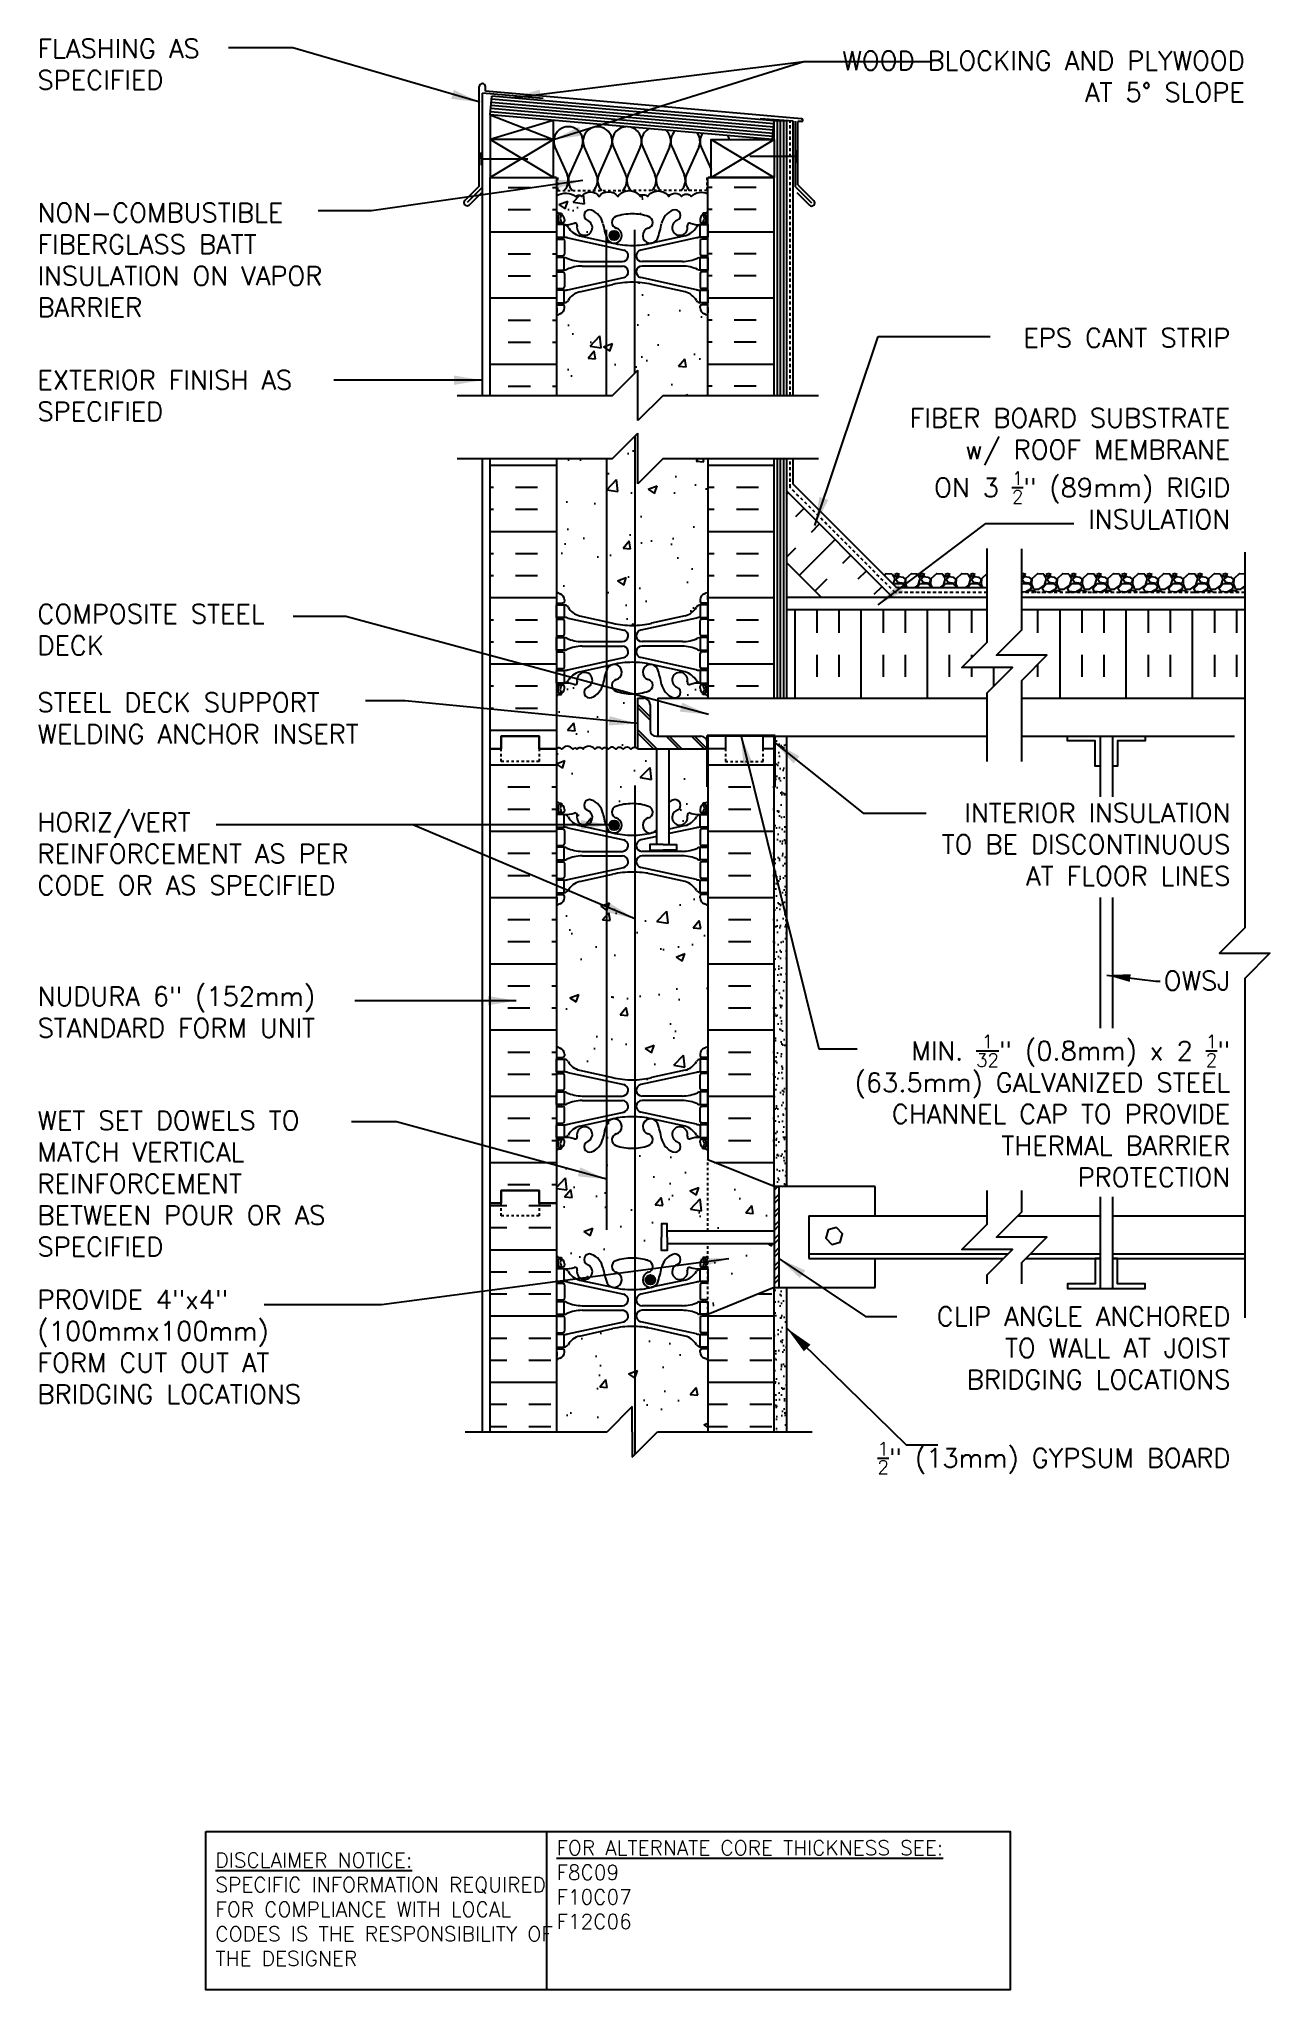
# Model space of a CAD drawing. Header units: inches. Extents: x 100.4 to 149.2, y 191.1 to 268.4.
import ezdxf

# ---------------------------------------------------------------- set-up
doc = ezdxf.new("R2010")
doc.units = ezdxf.units.IN
doc.header["$LTSCALE"] = 0.5
doc.header["$MEASUREMENT"] = 0
doc.linetypes.add('DASHED2', pattern=[0.375, 0.25, -0.125])
for name, color, linetype in [('HATCH', 12, 'Continuous'), ('line25', 2, 'Continuous'), ('LINE3', 3, 'Continuous'), ('LINE50', 5, 'Continuous'), ('LINE9', 9, 'Continuous'), ('TEXT', 4, 'Continuous'), ('Web_Edge', 9, 'Continuous')]:
    doc.layers.add(name, color=color, linetype=linetype)
doc.styles.add('DIM', font='romans.shx', dxfattribs={"width": 0.7})
doc.styles.add('ROMANS', font='romans.shx', dxfattribs={"height": 1.125})
doc.styles.get("Standard").update_dxf_attribs({"font": 'romans.shx', "height": 1.125})
doc.dimstyles.new('ext_12', dxfattribs={"dimscale": 12, "dimtxt": 0.09375, "dimasz": 0.09375, "dimexe": 0.09375, "dimexo": 0.0625, "dimgap": 0.0625, "dimtad": 1, "dimdec": 1, "dimzin": 3, "dimdsep": 46, "dimlunit": 4, "dimtxsty": 'DIM', "dimcen": 0.09, "dimdle": 0.09375, "dimclrt": 4, "dimadec": 0, "dimazin": 0, "dimtfac": 1, "dimtdec": 1, "dimtmove": 2, "dimatfit": 3, "dimfxl": 1, "dimfrac": 2, "dimtolj": 1, "dimtzin": 0, "dimarcsym": 0})
pattern_1 = [(37.5, (-259.32364, -10.21547), (-0.01574834, 0.48170594), [0, -0.38, 0, -0.425, 0, -0.40625]), (7.5, (-259.32364, -10.2155), (0.4424442, 0.7055365), [0, -0.205, 0, -0.3425, 0, -0.13125]), (327.5, (-259.63114, -10.21547), (0.77853547, 0.00141476), [0, -0.125, 0, -0.45, 0, -0.5875]), (317.5, (-259.63114, -10.2155), (0.75153165, 0.2194189), [0, -0.0625, 0, -0.295, 0, -0.3375])]
pattern_2 = [(50, (11.0507, -16.8268), (3.5863, -0.31376), [0.375, -4.125]), (355, (11.0507, -16.827), (-0.693757, 3.76096), [0.3, -3.3]), (100.4514, (11.3496, -16.853), (2.892547, 3.447198), [0.3187, -3.50571]), (46.1842, (11.0507, -15.827), (5.336205, -0.827595), [0.5625, -6.1875]), (96.6356, (11.4954, -15.896), (4.67331, 4.87059), [0.47805, -5.25856]), (351.1842, (11.0507, -15.827), (4.67331, 4.87059), [0.45, -4.95]), (21, (11.5507, -16.0768), (2.984535, -2.013094), [0.375, -4.125]), (326, (11.5507, -16.077), (1.216577, 3.62575), [0.3, -3.3]), (71.4514, (11.7994, -16.2446), (4.201113, 1.612652), [0.3187, -3.50571]), (37.5, (11.0507, -16.8268), (0.060799, 1.664469), [0, -3.26, 0, -3.35, 0, -3.3125]), (7.5, (11.0507, -16.8268), (1.315348, 1.972059), [0, -1.91, 0, -3.185, 0, -1.2625]), (327.5, (9.9357, -16.8268), (2.669112, -0.1127744), [0, -1.25, 0, -3.9, 0, -5.175]), (317.5, (9.4357, -16.8268), (2.91593, 0.500525), [0, -1.625, 0, -2.59, 0, -3.675])]
pattern_3 = [(310, (11.0507, 479.3492), (3.5863, 0.31376), [0.375, -4.125]), (5, (11.0507, 479.3492), (-0.693757, -3.76096), [0.3, -3.3]), (259.5486, (11.3496, 479.3754), (2.892547, -3.447198), [0.3187, -3.50571]), (313.8158, (11.0507, 478.3492), (5.336205, 0.827595), [0.5625, -6.1875]), (263.3644, (11.4954, 478.418), (4.67331, -4.87059), [0.47805, -5.25856]), (8.8158, (11.0507, 478.349), (4.67331, -4.87059), [0.45, -4.95]), (339, (11.5507, 478.5992), (2.984535, 2.013094), [0.375, -4.125]), (34, (11.5507, 478.5992), (1.216577, -3.62575), [0.3, -3.3]), (288.5486, (11.7994, 478.767), (4.201113, -1.612652), [0.3187, -3.50571]), (322.5, (11.0507, 479.3492), (0.060799, -1.664469), [0, -3.26, 0, -3.35, 0, -3.3125]), (352.5, (11.0507, 479.3492), (1.315348, -1.972059), [0, -1.91, 0, -3.185, 0, -1.2625]), (32.5, (9.9357, 479.3492), (2.669112, 0.1127744), [0, -1.25, 0, -3.9, 0, -5.175]), (42.5, (9.4357, 479.3492), (2.91593, -0.500525), [0, -1.625, 0, -2.59, 0, -3.675])]
pattern_4 = [(310, (11.0507, 461.3492), (3.5863, 0.31376), [0.375, -4.125]), (5, (11.0507, 461.3492), (-0.693757, -3.76096), [0.3, -3.3]), (259.5486, (11.3496, 461.3754), (2.892547, -3.447198), [0.3187, -3.50571]), (313.8158, (11.0507, 460.3492), (5.336205, 0.827595), [0.5625, -6.1875]), (263.3644, (11.4954, 460.418), (4.67331, -4.87059), [0.47805, -5.25856]), (8.8158, (11.0507, 460.349), (4.67331, -4.87059), [0.45, -4.95]), (339, (11.5507, 460.5992), (2.984535, 2.013094), [0.375, -4.125]), (34, (11.5507, 460.5992), (1.216577, -3.62575), [0.3, -3.3]), (288.5486, (11.7994, 460.767), (4.201113, -1.612652), [0.3187, -3.50571]), (322.5, (11.0507, 461.3492), (0.060799, -1.664469), [0, -3.26, 0, -3.35, 0, -3.3125]), (352.5, (11.0507, 461.3492), (1.315348, -1.972059), [0, -1.91, 0, -3.185, 0, -1.2625]), (32.5, (9.9357, 461.3492), (2.669112, 0.1127744), [0, -1.25, 0, -3.9, 0, -5.175]), (42.5, (9.4357, 461.3492), (2.91593, -0.500525), [0, -1.625, 0, -2.59, 0, -3.675])]

msp = doc.modelspace()

# ---------------------------------------------------------------- texts
at = {"layer": 'TEXT', "char_height": 0.75, "style": 'ROMANS'}
for s, insert, width, attachment_point in [('FLASHING AS \\PSPECIFIED', (100.38, 268.377), 8.7776, 1), ('\\A1;WOOD BLOCKING AND PLYWOOD \\PAT 5%%D SLOPE', (148.209, 267.894), 17.3954, 3), ('NON-COMBUSTIBLE\\PFIBERGLASS BATT INSULATION ON VAPOR BARRIER', (100.38, 261.872), 12.44051, 1), ('\\A1;EPS CANT STRIP', (147.634, 256.916), 9.59335, 3), ('EXTERIOR FINISH AS SPECIFIED', (100.374, 255.247), 12.44051, 1), ('\\A1;FIBER BOARD SUBSTRATE\\Pw/ ROOF MEMBRANE \\PON 3 {\\H0.7x;\\S1/2;}" (89mm) RIGID \\PINSULATION', (147.634, 253.74), 26.1134, 3), ('COMPOSITE STEEL DECK', (100.378, 245.979), 10.99211, 1), ('STEEL DECK SUPPORT WELDING ANCHOR INSERT', (100.378, 242.471), 14.65126, 1), ('\\A1;INTERIOR INSULATION TO BE DISCONTINUOUS AT FLOOR LINES', (147.642, 236.473), 13.00001, 6), ('HORIZ/VERT REINFORCEMENT AS PER CODE OR AS SPECIFIED', (100.378, 237.727), 14.65126, 1), ('\\A1;OWSJ', (147.632, 231.072), 12.22718, 6), ('NUDURA 6" (152mm) STANDARD FORM UNIT', (100.385, 230.828), 13.12656, 1), ('\\A1;MIN. {\\H0.7x;\\S1/32;}" (0.8mm) x 2 {\\H0.7x;\\S1/2;}" (63.5mm) GALVANIZED STEEL CHANNEL CAP TO PROVIDE THERMAL BARRIER PROTECTION  ', (147.631, 225.92), 16.71576, 6), ('\\A1;{\\C4;WET SET DOWELS TO MATCH VERTICAL REINFORCEMENT BETWEEN POUR OR AS SPECIFIED}', (100.378, 225.911), 12.44051, 1), ('\\A1;{\\C4;PROVIDE 4"x4" (100mmx100mm) FORM CUT OUT AT BRIDGING LOCATIONS}', (100.378, 218.819), 12.44051, 1), ('\\A1;CLIP ANGLE ANCHORED TO WALL AT JOIST BRIDGING LOCATIONS', (147.642, 216.523), 13.81115, 6), ('\\A1;{\\H0.7x;\\S1/2;}" (13mm) GYPSUM BOARD', (147.642, 212.165), 13.81115, 6)]:
    msp.add_mtext(s, dxfattribs=dict(at, insert=insert, width=width, attachment_point=attachment_point))
at = {"layer": 'TEXT', "char_height": 0.585, "attachment_point": 4}
for s, insert, width in [('{\\LDISCLAIMER NOTICE:}\\PSPECIFIC INFORMATION REQUIRED FOR COMPLIANCE WITH LOCAL CODES IS THE RESPONSIBILITY OF THE DESIGNER', (107.431, 194.286), 14.56244), ('{\\LFOR ALTERNATE CORE THICKNESS SEE:\\P}F8C09\\PF10C07\\PF12C06', (120.943, 195.263), 24.26627)]:
    msp.add_mtext(s, dxfattribs=dict(at, insert=insert, width=width))

# ---------------------------------------------------------------- hatches: boundary and pattern name
at = {"layer": 'HATCH'}
h = msp.add_hatch(dxfattribs=at)
h.set_pattern_fill('INSUL', color=256, scale=7, style=0)
h.set_pattern_definition([(0, (-2805.2172, -151.3829), (0, 2.625), []), (0, (-2805.2172, -150.5079), (0, 2.625), [0.875, -0.875]), (0, (-2805.2172, -149.6329), (0, 2.625), [0.875, -0.875])])
h.paths.add_polyline_path([(118.319, 254.259), (120.944, 254.259), (120.944, 262.891), (118.319, 262.891)])
h = msp.add_hatch(dxfattribs=at)
h.set_pattern_fill('INSUL', color=256, scale=7, style=0)
h.set_pattern_definition([(180, (3053.106, -151.3829), (0, 2.625), []), (180, (3053.106, -150.5079), (0, 2.625), [0.875, -0.875]), (180, (3053.106, -149.6329), (0, 2.625), [0.875, -0.875])])
h.paths.add_polyline_path([(126.944, 254.259), (129.569, 254.259), (129.569, 262.891), (126.944, 262.891)])
h = msp.add_hatch(dxfattribs=at)
h.set_pattern_fill('AR-CONC', color=256, scale=0.5)
h.set_pattern_definition([(50, (0, 0), (3.5863, -0.31376), [0.375, -4.125]), (355, (0, 0), (-0.693757, 3.76096), [0.3, -3.3]), (100.4514, (0.299, -0.026), (2.892544, 3.4472), [0.3187, -3.50571]), (46.1842, (0, 1), (5.33621, -0.827596), [0.5625, -6.1875]), (96.6356, (0.4447, 0.931), (4.67331, 4.87059), [0.47805, -5.25857]), (351.1842, (0, 1), (4.67331, 4.87059), [0.45, -4.95]), (21, (0.5, 0.75), (2.984535, -2.013094), [0.375, -4.125]), (326, (0.5, 0.75), (1.216577, 3.62575), [0.3, -3.3]), (71.4514, (0.7487, 0.5822), (4.20111, 1.612656), [0.3187, -3.50571]), (37.5, (0, 0), (0.060799, 1.664469), [0, -3.26, 0, -3.35, 0, -3.3125]), (7.5, (0, 0), (1.315348, 1.972059), [0, -1.91, 0, -3.185, 0, -1.2625]), (327.5, (-1.115, 0), (2.669112, -0.1127744), [0, -1.25, 0, -3.9, 0, -5.175]), (317.5, (-1.615, 0), (2.91593, 0.500525), [0, -1.625, 0, -2.59, 0, -3.675])])
h.paths.add_polyline_path([(126.944, 216.043, 0.082415), (126.801, 216.122, -0.317837), (126.634, 216.357), (126.634, 216.425, -0.414214), (126.697, 216.487), (126.744, 216.487), (126.744, 216.557), (126.639, 216.557, -0.188973), (126.483, 216.652, 0.196323), (126.034, 216.998), (124.713, 217.289, 0.057795), (123.944, 217.378, 0.057795), (123.176, 217.289), (121.854, 216.998, 0.196323), (121.405, 216.652, -0.188973), (121.249, 216.557), (121.144, 216.557), (121.144, 216.487), (121.192, 216.487, -0.414214), (121.254, 216.425), (121.254, 216.357, -0.317837), (121.088, 216.122, 0.082415), (120.944, 216.043), (120.944, 213.202), (122.944, 213.202), (123.944, 214.202), (123.944, 213.202), (123.944, 212.202), (124.944, 213.202), (126.944, 213.202)])
h.paths.add_polyline_path([(129.569, 220.665), (126.944, 220.665), (126.944, 217.856), (129.569, 218.915)])
h.paths.add_polyline_path([(129.569, 222.915), (126.944, 223.973), (126.944, 221.165), (129.569, 221.165)])
h.paths.add_polyline_path([(126.944, 223.973), (126.944, 224.35, 0.064398), (126.834, 224.416), (126.744, 224.416), (126.744, 224.458, -0.249069), (126.634, 224.665), (126.634, 224.733, -0.414214), (126.697, 224.795), (126.744, 224.795), (126.744, 224.865), (126.639, 224.865, 0.10046), (126.246, 224.808, -0.601435), (126.126, 224.913, 2.182095), (125.716, 224.7, -1), (125.553, 224.291, -0.24438), (125.104, 224.812, 0.053157), (124.938, 225.426, 0.223253), (124.738, 225.591), (124.718, 225.595, 0.955472), (124.58, 225.002, -0.735593), (124.593, 224.544, -0.082755), (123.944, 224.436, -0.082755), (123.296, 224.544, -0.735593), (123.309, 225.002, 0.955472), (123.17, 225.595), (123.151, 225.591, 0.223253), (122.95, 225.426, 0.053157), (122.784, 224.812, -0.24438), (122.336, 224.291, -1), (122.173, 224.7, 2.182095), (121.763, 224.913, -0.601435), (121.643, 224.808, 0.10046), (121.249, 224.865), (121.144, 224.865), (121.144, 224.795), (121.192, 224.795, -0.414214), (121.254, 224.733), (121.254, 224.665, -0.249069), (121.144, 224.458), (121.144, 224.416), (121.054, 224.416, 0.064398), (120.944, 224.35), (120.944, 222.261), (120.944, 220.172, 0.064398), (121.054, 220.106), (121.144, 220.106), (121.144, 220.065, -0.249069), (121.254, 219.857), (121.254, 219.79, -0.414214), (121.192, 219.727), (121.144, 219.727), (121.144, 219.657), (121.249, 219.657, 0.10046), (121.643, 219.715, -0.601435), (121.763, 219.61, 2.182095), (122.173, 219.823, -1), (122.336, 220.231, -0.24438), (122.784, 219.71, 0.053157), (122.95, 219.096, 0.223253), (123.151, 218.931), (123.17, 218.927, 0.955472), (123.309, 219.521, -0.735593), (123.296, 219.979, -0.082755), (123.944, 220.087, -0.082755), (124.593, 219.979, -0.735593), (124.58, 219.521, 0.955472), (124.718, 218.927), (124.738, 218.931, 0.223253), (124.938, 219.096, 0.053157), (125.104, 219.71, -0.24438), (125.553, 220.231, -1), (125.716, 219.823, 2.182095), (126.126, 219.61, -0.601435), (126.246, 219.715, 0.10046), (126.639, 219.657), (126.744, 219.657), (126.744, 219.727), (126.697, 219.727, -0.414214), (126.634, 219.79), (126.634, 219.857, -0.249069), (126.744, 220.065), (126.744, 220.106), (126.834, 220.106, 0.064398), (126.944, 220.172), (126.944, 220.665), (125.33, 220.665), (125.33, 220.386), (125.103, 220.386), (125.103, 220.915), (125.103, 221.444), (125.33, 221.444), (125.33, 221.165), (126.944, 221.165)])
h.paths.add_polyline_path([(126.944, 234.043, 0.082415), (126.801, 234.122, -0.317837), (126.634, 234.357), (126.634, 234.425, -0.414214), (126.697, 234.487), (126.744, 234.487), (126.744, 234.557), (126.639, 234.557, -0.188973), (126.483, 234.652, 0.196323), (126.034, 234.998), (124.713, 235.289, 0.057795), (123.944, 235.378, 0.057795), (123.176, 235.289), (121.854, 234.998, 0.196323), (121.405, 234.652, -0.188973), (121.249, 234.557), (121.144, 234.557), (121.144, 234.487), (121.192, 234.487, -0.414214), (121.254, 234.425), (121.254, 234.357, -0.317837), (121.088, 234.122, 0.082415), (120.944, 234.043), (120.944, 228.48, 0.082415), (121.088, 228.401, -0.317837), (121.254, 228.165), (121.254, 228.098, -0.414214), (121.192, 228.035), (121.144, 228.035), (121.144, 227.965), (121.249, 227.965, -0.188973), (121.405, 227.87, 0.196323), (121.854, 227.524), (123.176, 227.233, 0.057795), (123.944, 227.144, 0.057795), (124.713, 227.233), (126.034, 227.524, 0.196323), (126.483, 227.87, -0.188973), (126.639, 227.965), (126.744, 227.965), (126.744, 228.035), (126.697, 228.035, -0.414214), (126.634, 228.098), (126.634, 228.165, -0.317837), (126.801, 228.401, 0.082415), (126.944, 228.48)])
h.paths.add_polyline_path([(124.913, 240.259), (124.149, 240.259, 0.477564), (123.898, 240.241, 0.520567), (123.584, 240.241, 0.520567), (123.3, 240.241, 0.520567), (122.982, 240.241, 0.520567), (122.75, 240.241, 0.520567), (122.458, 240.241, 0.520567), (121.994, 240.241, 0.520567), (121.758, 240.241, 0.520567), (121.597, 240.241, 0.520567), (121.144, 240.241, 0.459287), (120.944, 240.261), (120.944, 238.172, 0.064398), (121.054, 238.106), (121.144, 238.106), (121.144, 238.065, -0.249069), (121.254, 237.857), (121.254, 237.79, -0.414214), (121.192, 237.727), (121.144, 237.727), (121.144, 237.657), (121.249, 237.657, 0.10046), (121.643, 237.715, -0.601435), (121.763, 237.61, 2.182095), (122.173, 237.823, -1), (122.336, 238.231, -0.24438), (122.784, 237.71, 0.053157), (122.95, 237.096, 0.223253), (123.151, 236.931), (123.17, 236.927, 0.955472), (123.309, 237.521, -0.735593), (123.296, 237.979, -0.082755), (123.944, 238.087, -0.082755), (124.593, 237.979, -0.735593), (124.58, 237.521, 0.955472), (124.718, 236.927), (124.738, 236.931, 0.180208), (124.913, 237.053)])
h.paths.add_polyline_path([(126.944, 238.759), (126.913, 238.759), (126.913, 240.259), (125.413, 240.259), (125.413, 238.157, -0.053125), (125.553, 238.231, -1), (125.716, 237.823, 2.182095), (126.126, 237.61, -0.601435), (126.246, 237.715, 0.10046), (126.639, 237.657), (126.744, 237.657), (126.744, 237.727), (126.697, 237.727, -0.414214), (126.634, 237.79), (126.634, 237.857, -0.249069), (126.744, 238.065), (126.744, 238.106), (126.834, 238.106, 0.064398), (126.944, 238.172)])
h.paths.add_polyline_path([(124.149, 242.259), (124.399, 242.259, -0.414214), (124.649, 242.009), (124.649, 241.009, 0.414214), (124.899, 240.759), (124.963, 240.759), (124.963, 242.259), (126.944, 242.259), (126.944, 242.35, 0.064398), (126.834, 242.416), (126.744, 242.416), (126.744, 242.458, -0.249069), (126.634, 242.665), (126.634, 242.733, -0.414214), (126.697, 242.795), (126.744, 242.795), (126.744, 242.865), (126.639, 242.865, 0.10046), (126.246, 242.808, -0.601435), (126.126, 242.913, 2.182095), (125.716, 242.7, -1), (125.553, 242.291, -0.24438), (125.104, 242.812, 0.053157), (124.938, 243.426, 0.223253), (124.738, 243.591), (124.718, 243.595, 0.955472), (124.58, 243.002, -0.735593), (124.593, 242.544, -0.082755), (123.944, 242.436, -0.082755), (123.296, 242.544, -0.735593), (123.309, 243.002, 0.955472), (123.17, 243.595), (123.151, 243.591, 0.223253), (122.95, 243.426, 0.053157), (122.784, 242.812, -0.24438), (122.336, 242.291, -1), (122.173, 242.7, 2.182095), (121.763, 242.913, -0.601435), (121.643, 242.808, 0.10046), (121.249, 242.865), (121.144, 242.865), (121.144, 242.795), (121.192, 242.795, -0.414214), (121.254, 242.733), (121.254, 242.665, -0.249069), (121.144, 242.458), (121.144, 242.416), (121.054, 242.416, 0.064398), (120.944, 242.35), (120.944, 240.261, -0.459287), (121.144, 240.241, -0.520567), (121.597, 240.241, -0.520567), (121.758, 240.241, -0.520567), (121.994, 240.241, -0.520567), (122.458, 240.241, -0.520567), (122.75, 240.241, -0.520567), (122.982, 240.241, -0.520567), (123.3, 240.241, -0.520567), (123.584, 240.241, -0.520567), (123.898, 240.241, -0.477564), (124.149, 240.259)])
h.paths.add_polyline_path([(126.944, 251.759), (125.163, 251.759), (124.163, 250.759), (124.163, 252.759), (123.163, 251.759), (120.944, 251.759), (120.944, 246.48, 0.082415), (121.088, 246.401, -0.317837), (121.254, 246.165), (121.254, 246.098, -0.414214), (121.192, 246.035), (121.144, 246.035), (121.144, 245.965), (121.249, 245.965, -0.188973), (121.405, 245.87, 0.196323), (121.854, 245.524), (123.176, 245.233, 0.057795), (123.944, 245.144, 0.057795), (124.713, 245.233), (126.034, 245.524, 0.196323), (126.483, 245.87, -0.188973), (126.639, 245.965), (126.744, 245.965), (126.744, 246.035), (126.697, 246.035, -0.414214), (126.634, 246.098), (126.634, 246.165, -0.317837), (126.801, 246.401, 0.082415), (126.944, 246.48)])
h.paths.add_polyline_path([(126.944, 257.408, 0.082415), (126.801, 257.487, -0.317837), (126.634, 257.723), (126.634, 257.79, -0.414214), (126.697, 257.853), (126.744, 257.853), (126.744, 257.923), (126.639, 257.923, -0.188973), (126.483, 258.018, 0.196323), (126.034, 258.364), (124.713, 258.654, 0.057795), (123.944, 258.744, 0.057795), (123.176, 258.654), (121.854, 258.364, 0.196323), (121.405, 258.018, -0.188973), (121.249, 257.923), (121.144, 257.923), (121.144, 257.853), (121.192, 257.853, -0.414214), (121.254, 257.79), (121.254, 257.723, -0.317837), (121.088, 257.487, 0.082415), (120.944, 257.408), (120.944, 254.259), (123.163, 254.259), (124.163, 255.259), (124.163, 253.259), (125.163, 254.259), (126.944, 254.259)])
h.paths.add_polyline_path([(126.944, 262.242, 0.336749), (126.282, 262.137, 0.520567), (125.896, 262.137, 0.520567), (125.396, 262.137, 0.520567), (124.549, 262.137, 0.520567), (124.267, 262.137, 0.520567), (123.372, 262.137, 0.520567), (122.633, 262.137, 0.520567), (121.94, 262.137, 0.520567), (121.719, 262.137, 0.321585), (120.944, 262.162), (120.944, 261.538, 0.064398), (121.054, 261.472), (121.144, 261.472), (121.144, 261.43, -0.249069), (121.254, 261.223), (121.254, 261.155, -0.414214), (121.192, 261.093), (121.144, 261.093), (121.144, 261.023), (121.249, 261.023, 0.10046), (121.643, 261.08, -0.601435), (121.763, 260.975, 2.182095), (122.173, 261.188, -1), (122.336, 261.597, -0.24438), (122.784, 261.076, 0.053157), (122.95, 260.462, 0.223253), (123.151, 260.297), (123.17, 260.293, 0.955472), (123.309, 260.886, -0.735593), (123.296, 261.344, -0.082755), (123.944, 261.452, -0.082755), (124.593, 261.344, -0.735593), (124.58, 260.886, 0.955472), (124.718, 260.293), (124.738, 260.297, 0.223253), (124.938, 260.462, 0.053157), (125.104, 261.076, -0.24438), (125.553, 261.597, -1), (125.716, 261.188, 2.182095), (126.126, 260.975, -0.601435), (126.246, 261.08, 0.10046), (126.639, 261.023), (126.744, 261.023), (126.744, 261.093), (126.697, 261.093, -0.414214), (126.634, 261.155), (126.634, 261.223, -0.249069), (126.744, 261.43), (126.744, 261.472), (126.834, 261.472, 0.064398), (126.944, 261.538)])
h = msp.add_hatch(dxfattribs=at)
h.set_pattern_fill('INSUL', color=256, scale=7, style=0)
h.set_pattern_definition([(0, (-150.1832, -8.379), (0, 2.625), []), (0, (-150.1832, -7.504), (0, 2.625), [0.875, -0.875]), (0, (-150.1832, -6.629), (0, 2.625), [0.875, -0.875])])
h.paths.add_polyline_path([(126.944, 242.259), (129.569, 242.259), (129.569, 251.759), (126.944, 251.759)])
h.paths.add_polyline_path([(118.319, 240.261), (118.757, 240.261), (118.757, 240.761), (120.257, 240.761), (120.257, 240.261), (120.944, 240.261), (120.944, 251.759), (118.319, 251.759)])
h = msp.add_hatch(dxfattribs=at)
h.set_pattern_fill('INSUL', color=256, scale=7, angle=45, style=0)
h.set_pattern_definition([(45, (22.7662, 87.3576), (-1.856155, 1.856155), []), (45, (22.1475, 87.9763), (-1.856155, 1.856155), [0.875, -0.875]), (45, (21.5288, 88.595), (-1.856155, 1.856155), [0.875, -0.875])])
h.paths.add_polyline_path([(131.318, 246.384), (134.146, 246.384), (130.069, 250.46), (130.069, 247.632)])
h = msp.add_hatch(dxfattribs=at)
h.set_pattern_fill('INSUL', color=256, scale=7, angle=90, style=0)
h.set_pattern_definition([(90, (22.7662, 87.3576), (-2.625, 2e-16), []), (90, (21.8912, 87.3576), (-2.625, 2e-16), [0.875, -0.875]), (90, (21.0162, 87.3576), (-2.625, 2e-16), [0.875, -0.875])])
h.paths.add_polyline_path([(138.007, 244.478), (138.007, 245.759), (130.069, 245.759), (130.069, 242.259), (138.007, 242.259), (138.007, 242.478), (139.007, 243.478), (137.007, 243.478)])
h.paths.add_polyline_path([(139.372, 245.759), (139.372, 244.969), (138.372, 243.969), (140.372, 243.969), (139.372, 242.969), (139.372, 242.259), (148.209, 242.259), (148.209, 245.759)])
h = msp.add_hatch(dxfattribs=at)
h.set_pattern_fill('INSUL', color=256, scale=7, style=0)
h.set_pattern_definition([(0, (127.7598, 231.7448), (0, 2.625), []), (0, (127.7598, 232.6198), (0, 2.625), [0.875, -0.875]), (0, (127.7598, 233.4948), (0, 2.625), [0.875, -0.875])])
h.paths.add_polyline_path([(129.569, 240.261), (126.944, 240.261), (126.944, 238.759), (126.944, 223.973), (129.569, 222.915)])
h.paths.add_polyline_path([(118.319, 222.261), (118.757, 222.261), (118.757, 222.761), (120.257, 222.761), (120.257, 222.261), (120.944, 222.261), (120.944, 240.261), (120.257, 240.261), (120.257, 240.511), (119.507, 240.206), (118.757, 240.511), (118.757, 240.261), (118.319, 240.261)])
h = msp.add_hatch(dxfattribs=at)
h.set_pattern_fill('AR-SAND', color=256, scale=0.25, style=0)
h.set_pattern_definition(pattern_1)
h.paths.add_polyline_path([(129.569, 240.759), (129.601, 236.261), (129.569, 236.261), (129.569, 222.915), (130.069, 222.915), (130.069, 240.759)])
h = msp.add_hatch(dxfattribs=at)
h.set_pattern_fill('AR-CONC', color=256, scale=0.5, style=0)
h.set_pattern_definition(pattern_3)
h.paths.add_polyline_path([(124.059, 236.733, -0.350119), (124.448, 237.221, 0.053094), (124.898, 237.377), (124.937, 237.395), (124.937, 236.359), (124.434, 236.359, -0.413582)])
h = msp.add_hatch(dxfattribs=at)
h.set_pattern_fill('AR-CONC', color=256, scale=0.5, style=0)
h.set_pattern_definition(pattern_3)
h.paths.add_polyline_path([(124.937, 235.143), (124.898, 235.161, 0.051645), (124.46, 235.314, 0.001445), (124.448, 235.317, -0.350119), (124.059, 235.805, -0.413582), (124.434, 236.179), (124.937, 236.179)])
h = msp.add_hatch(dxfattribs=at)
h.set_pattern_fill('AR-CONC', color=256, scale=0.5, style=0)
h.set_pattern_definition([(50, (0, 0), (3.5863, -0.31376), [0.375, -4.125]), (355, (0, 0), (-0.693757, 3.76096), [0.3, -3.3]), (100.4514, (0.299, -0.026), (2.892547, 3.447198), [0.3187, -3.50571]), (46.1842, (0, 1), (5.336205, -0.827595), [0.5625, -6.1875]), (96.6356, (0.4447, 0.931), (4.67331, 4.87059), [0.47805, -5.25856]), (351.1842, (0, 1), (4.67331, 4.87059), [0.45, -4.95]), (21, (0.5, 0.75), (2.984535, -2.013094), [0.375, -4.125]), (326, (0.5, 0.75), (1.216577, 3.62575), [0.3, -3.3]), (71.4514, (0.7487, 0.5822), (4.201113, 1.612652), [0.3187, -3.50571]), (37.5, (0, 0), (0.060799, 1.664469), [0, -3.26, 0, -3.35, 0, -3.3125]), (7.5, (0, 0), (1.315348, 1.972059), [0, -1.91, 0, -3.185, 0, -1.2625]), (327.5, (-1.115, 0), (2.669112, -0.1127744), [0, -1.25, 0, -3.9, 0, -5.175]), (317.5, (-1.615, 0), (2.91593, 0.500525), [0, -1.625, 0, -2.59, 0, -3.675])])
h.paths.add_polyline_path([(122.587, 234.663, -0.601435), (122.707, 234.768, 0.10046), (123.1, 234.711), (123.205, 234.711), (123.205, 234.781), (123.158, 234.781, -0.414214), (123.095, 234.844), (123.095, 234.911, -0.154772), (123.141, 235.055), (122.314, 235.055, -0.275324), (122.177, 234.876, 2.182095)])
h = msp.add_hatch(dxfattribs=at)
h.set_pattern_fill('AR-CONC', color=256, scale=0.5, style=0)
h.set_pattern_definition(pattern_2)
h.paths.add_polyline_path([(124.937, 227.379), (124.898, 227.361, -0.051645), (124.46, 227.209, -0.001445), (124.448, 227.206, 0.350119), (124.059, 226.718, 0.413582), (124.434, 226.343), (124.937, 226.343)])
h = msp.add_hatch(dxfattribs=at)
h.set_pattern_fill('AR-CONC', color=256, scale=0.5, style=0)
h.set_pattern_definition(pattern_2)
h.paths.add_polyline_path([(124.059, 225.789, 0.350119), (124.448, 225.301, -0.053094), (124.898, 225.146), (124.937, 225.128), (124.937, 226.163), (124.434, 226.163, 0.413582)])
h = msp.add_hatch(dxfattribs=at)
h.set_pattern_fill('ANSI32', color=256, style=0)
h.set_pattern_definition([(45, (-259.13614, -7.71797), (-0.26516504, 0.26516504), []), (45, (-258.95936, -7.71797), (-0.26516504, 0.26516504), [])])
h.paths.add_polyline_path([(129.757, 222.915), (129.569, 222.915), (129.569, 218.915), (129.757, 218.915)])
h = msp.add_hatch(dxfattribs=at)
h.set_pattern_fill('INSUL', color=256, scale=7, style=0)
h.set_pattern_definition([(0, (128.5943, 215.1646), (0, 2.625), []), (0, (128.5943, 216.0396), (0, 2.625), [0.875, -0.875]), (0, (128.5943, 216.9146), (0, 2.625), [0.875, -0.875])])
h.paths.add_polyline_path([(129.569, 218.915), (126.944, 217.856), (126.944, 213.202), (129.569, 213.202)])
h.paths.add_polyline_path([(118.319, 213.202), (120.944, 213.202), (120.944, 222.261), (120.257, 222.261), (120.257, 222.511), (119.507, 222.203), (118.757, 222.511), (118.757, 222.261), (118.319, 222.261)])
h = msp.add_hatch(dxfattribs=at)
h.set_pattern_fill('AR-CONC', color=256, scale=0.5, style=0)
h.set_pattern_definition(pattern_4)
h.paths.add_polyline_path([(124.059, 218.733, -0.350119), (124.448, 219.221, 0.053094), (124.898, 219.377), (124.937, 219.395), (124.937, 218.359), (124.434, 218.359, -0.413582)])
h = msp.add_hatch(dxfattribs=at)
h.set_pattern_fill('AR-SAND', color=256, scale=0.25, style=0)
h.set_pattern_definition(pattern_1)
h.paths.add_polyline_path([(130.069, 218.915), (129.569, 218.915), (129.569, 213.202), (130.069, 213.202)])
h = msp.add_hatch(dxfattribs=at)
h.set_pattern_fill('AR-CONC', color=256, scale=0.5, style=0)
h.set_pattern_definition(pattern_4)
h.paths.add_polyline_path([(124.937, 217.143), (124.898, 217.161, 0.051645), (124.46, 217.314, 0.001445), (124.448, 217.317, -0.350119), (124.059, 217.805, -0.413582), (124.434, 218.179), (124.937, 218.179)])
at = {"layer": 'LINE3'}
h = msp.add_hatch(color=256, dxfattribs=at)
h.paths.add_polyline_path([(123.41, 260.627, 0.831395), (123.042, 260.627)])
h.paths.add_polyline_path([(123.413, 260.592, 0.045935), (123.41, 260.627), (123.042, 260.627, 0.045935), (123.038, 260.592, 1)])
h = msp.add_hatch(color=256, dxfattribs=at)
h.paths.add_polyline_path([(123.41, 237.261, 0.831395), (123.042, 237.261)])
h.paths.add_polyline_path([(123.413, 237.227, 0.045935), (123.41, 237.261), (123.042, 237.261, 0.045935), (123.038, 237.227, 1)])
h = msp.add_hatch(color=256, dxfattribs=at)
h.paths.add_polyline_path([(124.847, 219.261, 0.831395), (124.478, 219.261)])
h.paths.add_polyline_path([(124.85, 219.227, 0.045935), (124.847, 219.261), (124.478, 219.261, 0.045935), (124.475, 219.227, 1)])

# ---------------------------------------------------------------- linework, layer by layer
at = {"layer": 'HATCH'}
for p, q in [((117.882, 262.553), (117.882, 266.49)), ((118.007, 262.502), (118.007, 266.231)), ((120.411, 266.021), (118.007, 266.231)), ((118.132, 266.314), (118.132, 266.49)), ((130.651, 265.219), (118.132, 266.314)), ((129.547, 264.889), (118.363, 265.867)), ((129.558, 265.013), (118.374, 265.992)), ((118.319, 265.369), (120.819, 264.391)), ((120.809, 265.151), (118.319, 264.391)), ((129.515, 264.515), (118.33, 265.494)), ((129.525, 264.64), (118.341, 265.618)), ((129.536, 264.764), (118.352, 265.743)), ((130.319, 265.125), (129.012, 265.216)), ((129.694, 254.259), (129.694, 265.142)), ((129.819, 254.259), (129.819, 265.142)), ((129.944, 254.259), (129.944, 265.142)), ((130.319, 254.259), (130.319, 265.125)), ((130.413, 262.52), (130.413, 265.117)), ((130.507, 262.603), (130.507, 265.114)), ((130.644, 265.106), (130.507, 265.114)), ((120.819, 262.891), (118.319, 264.391)), ((120.819, 264.391), (118.319, 262.891)), ((127.069, 262.891), (129.569, 264.391)), ((127.069, 264.391), (129.569, 262.891)), ((120.882, 264.087), (121.362, 263.014)), ((121.941, 264.088), (121.462, 263.014)), ((122.042, 264.087), (122.521, 263.014)), ((123.1, 264.088), (122.622, 263.014)), ((123.201, 264.087), (123.68, 263.014)), ((124.26, 264.088), (123.781, 263.014)), ((124.36, 264.087), (124.839, 263.014)), ((125.419, 264.088), (124.94, 263.014)), ((125.519, 264.087), (125.999, 263.014)), ((126.578, 264.088), (126.099, 263.014)), ((126.679, 264.087), (127.069, 263.213)), ((117.882, 262.553), (117.313, 261.985)), ((118.007, 262.502), (117.402, 261.896)), ((117.957, 262.275), (117.49, 261.808)), ((130.413, 262.52), (131.05, 261.883)), ((130.463, 262.293), (130.961, 261.795)), ((130.507, 262.603), (131.138, 261.972)), ((129.694, 242.259), (129.694, 251.759)), ((129.819, 242.259), (129.819, 251.759)), ((129.944, 242.259), (129.944, 251.759)), ((130.319, 250.741), (130.319, 251.759)), ((134.426, 246.634), (130.319, 250.741)), ((134.006, 247.198), (133.931, 247.129)), ((134.246, 247.177), (134.006, 247.197)), ((134.358, 246.998), (134.248, 247.178)), ((134.285, 246.775), (134.356, 246.997)), ((134.312, 246.748), (134.366, 246.807)), ((134.416, 247.197), (134.346, 247.167)), ((134.346, 247.168), (134.386, 247.068)), ((134.366, 246.808), (134.626, 246.808)), ((134.386, 247.068), (134.536, 247.158)), ((134.486, 247.078), (134.386, 246.978)), ((134.386, 246.978), (134.466, 246.858)), ((134.536, 247.158), (134.416, 247.198)), ((138.007, 246.634), (134.426, 246.634)), ((134.466, 246.857), (134.716, 246.827)), ((134.687, 247.048), (134.487, 247.078)), ((134.626, 246.809), (134.756, 246.719)), ((134.768, 246.976), (134.688, 247.046)), ((134.716, 246.828), (134.766, 246.918)), ((134.756, 246.718), (134.732, 246.634)), ((134.765, 246.779), (134.826, 246.634)), ((134.776, 246.988), (134.766, 246.778)), ((134.766, 246.918), (134.766, 246.978)), ((135.006, 247.198), (134.776, 246.988)), ((135.246, 247.177), (135.006, 247.197)), ((135.128, 246.634), (135.276, 246.748)), ((135.21, 246.634), (135.366, 246.807)), ((135.358, 246.998), (135.248, 247.178)), ((135.276, 246.747), (135.356, 246.997)), ((135.416, 247.197), (135.346, 247.167)), ((135.346, 247.168), (135.386, 247.068)), ((135.366, 246.808), (135.626, 246.808)), ((135.386, 247.068), (135.536, 247.158)), ((135.486, 247.078), (135.386, 246.978)), ((135.386, 246.978), (135.466, 246.858)), ((135.536, 247.158), (135.416, 247.198)), ((135.466, 246.857), (135.716, 246.827)), ((135.687, 247.048), (135.487, 247.078)), ((135.626, 246.809), (135.756, 246.719)), ((135.768, 246.976), (135.688, 247.046)), ((135.716, 246.828), (135.766, 246.918)), ((135.756, 246.718), (135.732, 246.634)), ((135.765, 246.779), (135.826, 246.634)), ((135.776, 246.988), (135.766, 246.778)), ((135.766, 246.918), (135.766, 246.978)), ((136.006, 247.198), (135.776, 246.988)), ((136.246, 247.177), (136.006, 247.197)), ((136.128, 246.634), (136.276, 246.748)), ((136.21, 246.634), (136.366, 246.807)), ((136.358, 246.998), (136.248, 247.178)), ((136.276, 246.747), (136.356, 246.997)), ((136.416, 247.197), (136.346, 247.167)), ((136.346, 247.168), (136.386, 247.068)), ((136.366, 246.808), (136.626, 246.808)), ((136.386, 247.068), (136.536, 247.158)), ((136.486, 247.078), (136.386, 246.978)), ((136.386, 246.978), (136.466, 246.858)), ((136.536, 247.158), (136.416, 247.198)), ((136.466, 246.857), (136.716, 246.827)), ((136.687, 247.048), (136.487, 247.078)), ((136.626, 246.809), (136.756, 246.719)), ((136.768, 246.976), (136.688, 247.046)), ((136.716, 246.828), (136.766, 246.918)), ((136.756, 246.718), (136.732, 246.634)), ((136.765, 246.779), (136.826, 246.634)), ((136.776, 246.988), (136.766, 246.778)), ((136.766, 246.918), (136.766, 246.978)), ((137.006, 247.198), (136.776, 246.988)), ((137.246, 247.177), (137.006, 247.197)), ((137.128, 246.634), (137.276, 246.748)), ((137.21, 246.634), (137.366, 246.807)), ((137.358, 246.998), (137.248, 247.178)), ((137.276, 246.747), (137.356, 246.997)), ((137.416, 247.197), (137.346, 247.167)), ((137.346, 247.168), (137.386, 247.068)), ((137.366, 246.808), (137.626, 246.808)), ((137.386, 247.068), (137.536, 247.158)), ((137.486, 247.078), (137.386, 246.978)), ((137.386, 246.978), (137.466, 246.858)), ((137.536, 247.158), (137.416, 247.198)), ((137.466, 246.857), (137.716, 246.827)), ((137.687, 247.048), (137.487, 247.078)), ((137.626, 246.809), (137.756, 246.719)), ((137.768, 246.976), (137.688, 247.046)), ((137.716, 246.828), (137.766, 246.918)), ((137.756, 246.718), (137.732, 246.634)), ((137.765, 246.779), (137.826, 246.634)), ((137.776, 246.988), (137.766, 246.778)), ((137.766, 246.918), (137.766, 246.978)), ((138.006, 247.198), (137.776, 246.988)), ((138.007, 247.197), (138.006, 247.197)), ((139.416, 247.197), (139.372, 247.178)), ((139.372, 247.102), (139.386, 247.068)), ((139.372, 246.808), (139.626, 246.808)), ((139.386, 247.068), (139.536, 247.158)), ((139.486, 247.078), (139.386, 246.978)), ((139.386, 246.978), (139.466, 246.858)), ((139.536, 247.158), (139.416, 247.198)), ((139.466, 246.857), (139.716, 246.827)), ((139.687, 247.048), (139.487, 247.078)), ((139.717, 246.577), (139.507, 246.467)), ((139.606, 246.498), (139.766, 246.548)), ((139.626, 246.809), (139.756, 246.719)), ((139.768, 246.976), (139.688, 247.046)), ((139.716, 246.828), (139.766, 246.918)), ((139.756, 246.718), (139.716, 246.578)), ((139.765, 246.779), (139.845, 246.589)), ((139.776, 246.988), (139.766, 246.778)), ((139.766, 246.918), (139.766, 246.978)), ((139.766, 246.547), (139.926, 246.487)), ((140.006, 247.198), (139.776, 246.988)), ((139.846, 246.587), (140.056, 246.577)), ((140.246, 247.177), (140.006, 247.197)), ((140.056, 246.578), (140.276, 246.748)), ((140.186, 246.608), (140.366, 246.808)), ((140.258, 246.487), (140.188, 246.607)), ((140.358, 246.998), (140.248, 247.178)), ((140.276, 246.747), (140.356, 246.997)), ((140.416, 247.197), (140.346, 247.167)), ((140.346, 247.168), (140.386, 247.068)), ((140.366, 246.808), (140.626, 246.808)), ((140.386, 247.068), (140.536, 247.158)), ((140.486, 247.078), (140.386, 246.978)), ((140.386, 246.978), (140.466, 246.858)), ((140.536, 247.158), (140.416, 247.198)), ((140.466, 246.857), (140.716, 246.827)), ((140.687, 247.048), (140.487, 247.078)), ((140.717, 246.577), (140.507, 246.467)), ((140.606, 246.498), (140.766, 246.548)), ((140.626, 246.809), (140.756, 246.719)), ((140.768, 246.976), (140.688, 247.046)), ((140.716, 246.828), (140.766, 246.918)), ((140.756, 246.718), (140.716, 246.578)), ((140.765, 246.779), (140.845, 246.589)), ((140.776, 246.988), (140.766, 246.778)), ((140.766, 246.918), (140.766, 246.978)), ((140.766, 246.547), (140.926, 246.487)), ((141.006, 247.198), (140.776, 246.988)), ((140.846, 246.587), (141.056, 246.577)), ((141.246, 247.177), (141.006, 247.197)), ((141.056, 246.578), (141.276, 246.748)), ((141.186, 246.608), (141.366, 246.808)), ((141.258, 246.487), (141.188, 246.607)), ((141.358, 246.998), (141.248, 247.178)), ((141.276, 246.747), (141.356, 246.997)), ((141.416, 247.197), (141.346, 247.167)), ((141.346, 247.168), (141.386, 247.068)), ((141.366, 246.808), (141.626, 246.808)), ((141.386, 247.068), (141.536, 247.158)), ((141.486, 247.078), (141.386, 246.978)), ((141.386, 246.978), (141.466, 246.858)), ((141.536, 247.158), (141.416, 247.198)), ((141.466, 246.857), (141.716, 246.827)), ((141.687, 247.048), (141.487, 247.078)), ((141.717, 246.577), (141.507, 246.467)), ((141.606, 246.498), (141.766, 246.548)), ((141.626, 246.809), (141.756, 246.719)), ((141.768, 246.976), (141.688, 247.046)), ((141.716, 246.828), (141.766, 246.918)), ((141.756, 246.718), (141.716, 246.578)), ((141.765, 246.779), (141.845, 246.589)), ((141.776, 246.988), (141.766, 246.778)), ((141.766, 246.918), (141.766, 246.978)), ((141.766, 246.547), (141.926, 246.487)), ((142.006, 247.198), (141.776, 246.988)), ((141.846, 246.587), (142.056, 246.577)), ((142.246, 247.177), (142.006, 247.197)), ((142.056, 246.578), (142.276, 246.748)), ((142.186, 246.608), (142.366, 246.808)), ((142.258, 246.487), (142.188, 246.607)), ((142.358, 246.998), (142.248, 247.178)), ((142.276, 246.747), (142.356, 246.997)), ((142.416, 247.197), (142.346, 247.167)), ((142.346, 247.168), (142.386, 247.068)), ((142.366, 246.808), (142.626, 246.808)), ((142.386, 247.068), (142.536, 247.158)), ((142.486, 247.078), (142.386, 246.978)), ((142.386, 246.978), (142.466, 246.858)), ((142.536, 247.158), (142.416, 247.198)), ((142.466, 246.857), (142.716, 246.827)), ((142.687, 247.048), (142.487, 247.078)), ((142.717, 246.577), (142.507, 246.467)), ((142.606, 246.498), (142.766, 246.548)), ((142.626, 246.809), (142.756, 246.719)), ((142.768, 246.976), (142.688, 247.046)), ((142.716, 246.828), (142.766, 246.918)), ((142.756, 246.718), (142.716, 246.578)), ((142.765, 246.779), (142.845, 246.589)), ((142.776, 246.988), (142.766, 246.778)), ((142.766, 246.918), (142.766, 246.978)), ((142.766, 246.547), (142.926, 246.487)), ((143.006, 247.198), (142.776, 246.988)), ((142.846, 246.587), (143.056, 246.577)), ((143.246, 247.177), (143.006, 247.197)), ((143.056, 246.578), (143.276, 246.748)), ((143.186, 246.608), (143.366, 246.808)), ((143.258, 246.487), (143.188, 246.607)), ((143.358, 246.998), (143.248, 247.178)), ((143.276, 246.747), (143.356, 246.997)), ((143.416, 247.197), (143.346, 247.167)), ((143.346, 247.168), (143.386, 247.068)), ((143.366, 246.808), (143.626, 246.808)), ((143.386, 247.068), (143.536, 247.158)), ((143.486, 247.078), (143.386, 246.978)), ((143.386, 246.978), (143.466, 246.858)), ((143.536, 247.158), (143.416, 247.198)), ((143.466, 246.857), (143.716, 246.827)), ((143.687, 247.048), (143.487, 247.078)), ((143.717, 246.577), (143.507, 246.467)), ((143.606, 246.498), (143.766, 246.548)), ((143.626, 246.809), (143.756, 246.719)), ((143.768, 246.976), (143.688, 247.046)), ((143.716, 246.828), (143.766, 246.918)), ((143.756, 246.718), (143.716, 246.578)), ((143.765, 246.779), (143.845, 246.589)), ((143.776, 246.988), (143.766, 246.778)), ((143.766, 246.918), (143.766, 246.978)), ((143.766, 246.547), (143.926, 246.487)), ((144.006, 247.198), (143.776, 246.988)), ((143.846, 246.587), (144.056, 246.577)), ((144.246, 247.177), (144.006, 247.197)), ((144.056, 246.578), (144.276, 246.748)), ((144.186, 246.608), (144.366, 246.808)), ((144.258, 246.487), (144.188, 246.607)), ((144.358, 246.998), (144.248, 247.178)), ((144.276, 246.747), (144.356, 246.997)), ((144.416, 247.197), (144.346, 247.167)), ((144.346, 247.168), (144.386, 247.068)), ((144.366, 246.808), (144.626, 246.808)), ((144.386, 247.068), (144.536, 247.158)), ((144.486, 247.078), (144.386, 246.978)), ((144.386, 246.978), (144.466, 246.858)), ((144.536, 247.158), (144.416, 247.198)), ((144.466, 246.857), (144.716, 246.827)), ((144.687, 247.048), (144.487, 247.078)), ((144.717, 246.577), (144.507, 246.467)), ((144.606, 246.498), (144.766, 246.548)), ((144.626, 246.809), (144.756, 246.719)), ((144.768, 246.976), (144.688, 247.046)), ((144.716, 246.828), (144.766, 246.918)), ((144.756, 246.718), (144.716, 246.578)), ((144.765, 246.779), (144.845, 246.589)), ((144.776, 246.988), (144.766, 246.778)), ((144.766, 246.918), (144.766, 246.978)), ((144.766, 246.547), (144.926, 246.487)), ((145.006, 247.198), (144.776, 246.988)), ((144.846, 246.587), (145.056, 246.577)), ((145.246, 247.177), (145.006, 247.197)), ((145.056, 246.578), (145.276, 246.748)), ((145.186, 246.608), (145.366, 246.808)), ((145.258, 246.487), (145.188, 246.607)), ((145.358, 246.998), (145.248, 247.178)), ((145.276, 246.747), (145.356, 246.997)), ((145.416, 247.197), (145.346, 247.167)), ((145.346, 247.168), (145.386, 247.068)), ((145.366, 246.808), (145.626, 246.808)), ((145.386, 247.068), (145.536, 247.158)), ((145.486, 247.078), (145.386, 246.978)), ((145.386, 246.978), (145.466, 246.858)), ((145.536, 247.158), (145.416, 247.198)), ((145.466, 246.857), (145.716, 246.827)), ((145.687, 247.048), (145.487, 247.078)), ((145.717, 246.577), (145.507, 246.467)), ((145.606, 246.498), (145.766, 246.548)), ((145.626, 246.809), (145.756, 246.719)), ((145.768, 246.976), (145.688, 247.046)), ((145.716, 246.828), (145.766, 246.918)), ((145.756, 246.718), (145.716, 246.578)), ((145.765, 246.779), (145.845, 246.589)), ((145.776, 246.988), (145.766, 246.778)), ((145.766, 246.918), (145.766, 246.978)), ((145.766, 246.547), (145.926, 246.487)), ((146.006, 247.198), (145.776, 246.988)), ((145.846, 246.587), (146.056, 246.577)), ((146.246, 247.177), (146.006, 247.197)), ((146.056, 246.578), (146.276, 246.748)), ((146.186, 246.608), (146.366, 246.808)), ((146.258, 246.487), (146.188, 246.607)), ((146.358, 246.998), (146.248, 247.178)), ((146.276, 246.747), (146.356, 246.997)), ((146.416, 247.197), (146.346, 247.167)), ((146.346, 247.168), (146.386, 247.068)), ((146.366, 246.808), (146.626, 246.808)), ((146.386, 247.068), (146.536, 247.158)), ((146.486, 247.078), (146.386, 246.978)), ((146.386, 246.978), (146.466, 246.858)), ((146.536, 247.158), (146.416, 247.198)), ((146.466, 246.857), (146.716, 246.827)), ((146.687, 247.048), (146.487, 247.078)), ((146.717, 246.577), (146.507, 246.467)), ((146.606, 246.498), (146.766, 246.548)), ((146.626, 246.809), (146.756, 246.719)), ((146.768, 246.976), (146.688, 247.046)), ((146.716, 246.828), (146.766, 246.918)), ((146.756, 246.718), (146.716, 246.578)), ((146.765, 246.779), (146.845, 246.589)), ((146.776, 246.988), (146.766, 246.778)), ((146.766, 246.918), (146.766, 246.978)), ((146.766, 246.547), (146.926, 246.487)), ((147.006, 247.198), (146.776, 246.988)), ((146.846, 246.587), (147.056, 246.577)), ((147.246, 247.177), (147.006, 247.197)), ((147.056, 246.578), (147.276, 246.748)), ((147.186, 246.608), (147.366, 246.808)), ((147.258, 246.487), (147.188, 246.607)), ((147.358, 246.998), (147.248, 247.178)), ((147.276, 246.747), (147.356, 246.997)), ((147.416, 247.197), (147.346, 247.167)), ((147.346, 247.168), (147.386, 247.068)), ((147.366, 246.808), (147.626, 246.808)), ((147.386, 247.068), (147.536, 247.158)), ((147.486, 247.078), (147.386, 246.978)), ((147.386, 246.978), (147.466, 246.858)), ((147.536, 247.158), (147.416, 247.198)), ((147.466, 246.857), (147.716, 246.827)), ((147.687, 247.048), (147.487, 247.078)), ((147.717, 246.577), (147.507, 246.467)), ((147.606, 246.498), (147.766, 246.548)), ((147.626, 246.809), (147.756, 246.719)), ((147.768, 246.976), (147.688, 247.046)), ((147.716, 246.828), (147.766, 246.918)), ((147.756, 246.718), (147.716, 246.578)), ((147.765, 246.779), (147.845, 246.589)), ((147.776, 246.988), (147.766, 246.778)), ((147.766, 246.918), (147.766, 246.978)), ((147.766, 246.547), (147.926, 246.487)), ((148.006, 247.198), (147.776, 246.988)), ((147.846, 246.587), (148.056, 246.577)), ((148.209, 247.18), (148.006, 247.197)), ((148.056, 246.578), (148.209, 246.697)), ((148.186, 246.608), (148.209, 246.633)), ((148.209, 246.57), (148.188, 246.607)), ((139.506, 246.469), (139.372, 246.48)), ((139.584, 246.446), (139.606, 246.498)), ((139.926, 246.487), (139.945, 246.446)), ((140.277, 246.457), (140.176, 246.446)), ((140.506, 246.469), (140.256, 246.489)), ((140.324, 246.446), (140.276, 246.458)), ((140.584, 246.446), (140.606, 246.498)), ((140.926, 246.487), (140.945, 246.446)), ((141.277, 246.457), (141.176, 246.446)), ((141.506, 246.469), (141.256, 246.489)), ((141.324, 246.446), (141.276, 246.458)), ((141.584, 246.446), (141.606, 246.498)), ((141.926, 246.487), (141.945, 246.446)), ((142.277, 246.457), (142.176, 246.446)), ((142.506, 246.469), (142.256, 246.489)), ((142.324, 246.446), (142.276, 246.458)), ((142.584, 246.446), (142.606, 246.498)), ((142.926, 246.487), (142.945, 246.446)), ((143.277, 246.457), (143.176, 246.446)), ((143.506, 246.469), (143.256, 246.489)), ((143.324, 246.446), (143.276, 246.458)), ((143.584, 246.446), (143.606, 246.498)), ((143.926, 246.487), (143.945, 246.446)), ((144.277, 246.457), (144.176, 246.446)), ((144.506, 246.469), (144.256, 246.489)), ((144.324, 246.446), (144.276, 246.458)), ((144.584, 246.446), (144.606, 246.498)), ((144.926, 246.487), (144.945, 246.446)), ((145.277, 246.457), (145.176, 246.446)), ((145.506, 246.469), (145.256, 246.489)), ((145.324, 246.446), (145.276, 246.458)), ((145.584, 246.446), (145.606, 246.498)), ((145.926, 246.487), (145.945, 246.446)), ((146.277, 246.457), (146.176, 246.446)), ((146.506, 246.469), (146.256, 246.489)), ((146.324, 246.446), (146.276, 246.458)), ((146.584, 246.446), (146.606, 246.498)), ((146.926, 246.487), (146.945, 246.446)), ((147.277, 246.457), (147.176, 246.446)), ((147.506, 246.469), (147.256, 246.489)), ((147.324, 246.446), (147.276, 246.458)), ((147.584, 246.446), (147.606, 246.498)), ((147.926, 246.487), (147.945, 246.446)), ((148.209, 246.449), (148.176, 246.446)), ((124.149, 242.023), (124.649, 241.523)), ((124.149, 241.898), (124.649, 241.398)), ((124.149, 241.023), (124.913, 240.259)), ((124.149, 240.898), (124.788, 240.259)), ((125.288, 240.759), (125.788, 240.259)), ((125.413, 240.759), (125.913, 240.259)), ((126.288, 240.759), (126.788, 240.259)), ((126.413, 240.759), (126.913, 240.259))]:
    msp.add_line(p, q, dxfattribs=at)
at = {"layer": 'HATCH', "color": 6, "linetype": 'DASHED2', "ltscale": 0.5}
for points in [[(119.632, 262.891), (120.988, 262.891), (120.988, 262.37), (123.944, 262.37)], [(128.257, 262.891), (126.9, 262.891), (126.9, 262.37), (123.944, 262.37)]]:
    msp.add_lwpolyline(points, dxfattribs=at)
at = {"layer": 'HATCH'}
for points in [[(120.944, 262.162, -0.321585), (121.719, 262.137, -0.520567), (121.94, 262.137, -0.520567), (122.633, 262.137, -0.520567), (123.372, 262.137, -0.520567), (124.267, 262.137, -0.520567), (124.549, 262.137, -0.520567), (125.396, 262.137, -0.520567), (125.896, 262.137, -0.520567), (126.282, 262.137, -0.336749), (126.944, 262.242)], [(124.149, 240.259, 0.477564), (123.898, 240.241, 0.520567), (123.584, 240.241, 0.520567), (123.3, 240.241, 0.520567), (122.982, 240.241, 0.520567), (122.75, 240.241, 0.520567), (122.458, 240.241, 0.520567), (121.994, 240.241, 0.520567), (121.758, 240.241, 0.520567), (121.597, 240.241, 0.520567), (121.144, 240.241, 0.459287), (120.944, 240.261)]]:
    msp.add_lwpolyline(points, format="xyb", dxfattribs=at)
for centre, radius, start, end in [((118.007, 266.49), 0.125, 0, 180), ((130.647, 265.162), 0.0568, 266.63891, 86.63891), ((121.412, 264.324), 0.58, 335.96637, 204.06937), ((122.571, 264.324), 0.58, 335.96637, 204.06937), ((123.73, 264.324), 0.58, 95.56539, 204.06937), ((123.73, 264.324), 0.58, 335.96637, 74.43461), ((124.889, 264.324), 0.58, 121.02071, 204.06937), ((124.889, 264.324), 0.58, 335.96637, 48.97929), ((126.049, 264.324), 0.58, 135.61244, 204.06937), ((126.049, 264.324), 0.58, 335.96637, 34.38756), ((127.208, 264.324), 0.58, 147.59668, 204.06937), ((127.208, 264.324), 0.58, 6.64068, 22.40332), ((120.832, 262.778), 0.58, 315.31494, 24.06937), ((121.992, 262.778), 0.58, 155.96637, 224.68506), ((121.991, 262.778), 0.58, 315.31494, 24.06937), ((123.151, 262.778), 0.58, 155.96637, 224.68506), ((123.151, 262.778), 0.58, 315.31494, 24.06937), ((124.31, 262.778), 0.58, 155.96637, 224.68506), ((124.31, 262.778), 0.58, 315.31494, 24.06937), ((125.47, 262.778), 0.58, 155.96637, 224.68506), ((125.469, 262.778), 0.58, 315.31494, 24.06937), ((126.629, 262.778), 0.58, 155.96637, 224.68506), ((121.991, 262.778), 0.58, 270, 270.04582), ((121.992, 262.778), 0.58, 269.9771, 270), ((124.31, 262.778), 0.58, 259.88781, 270), ((124.31, 262.778), 0.58, 270, 273.69649), ((125.47, 262.778), 0.58, 255.83684, 268.33023), ((126.629, 262.778), 0.58, 297.67982, 302.97697), ((117.402, 261.896), 0.125, 135, 315), ((131.05, 261.883), 0.125, 225, 45)]:
    msp.add_arc(centre, radius, start, end, dxfattribs=at)
at = {"layer": 'line25'}
for p, q in [((118.319, 265.369), (118.385, 266.116)), ((129.569, 265.138), (118.385, 266.116)), ((118.319, 265.369), (118.319, 262.891)), ((129.504, 264.391), (118.319, 265.369)), ((120.819, 262.891), (120.819, 265.151)), ((129.504, 264.391), (129.569, 265.138)), ((129.569, 264.391), (129.569, 265.142)), ((130.069, 265.142), (129.569, 265.142)), ((130.069, 254.259), (130.069, 265.142)), ((120.819, 264.391), (118.319, 264.391)), ((118.319, 262.891), (120.819, 262.891)), ((120.944, 262.891), (120.819, 262.891)), ((120.944, 262.891), (120.944, 254.259)), ((126.944, 254.259), (126.944, 262.891)), ((126.944, 262.891), (127.069, 262.891)), ((120.944, 251.759), (120.944, 240.261)), ((126.944, 251.759), (126.944, 242.259)), ((130.069, 242.259), (130.069, 251.759)), ((134.271, 246.259), (130.069, 250.46)), ((131.443, 246.259), (130.069, 247.632)), ((124.149, 242.259), (124.149, 240.259)), ((124.149, 242.259), (124.399, 242.259)), ((124.649, 242.009), (124.649, 241.009)), ((124.899, 240.759), (126.663, 240.759)), ((129.601, 240.79), (126.913, 240.79)), ((126.913, 238.759), (126.913, 240.79)), ((126.913, 240.259), (126.913, 240.509)), ((126.944, 240.759), (126.944, 223.973)), ((129.569, 240.759), (126.944, 240.759)), ((129.569, 240.759), (126.944, 240.759)), ((126.944, 240.759), (126.944, 238.759)), ((129.569, 240.759), (129.569, 238.759)), ((129.601, 238.759), (129.601, 240.79)), ((120.944, 240.261), (120.944, 238.566)), ((120.944, 240.261), (120.944, 222.261)), ((124.149, 240.259), (126.913, 240.259)), ((124.913, 236.466), (124.913, 240.259)), ((125.413, 236.466), (125.413, 240.259)), ((129.569, 240.261), (129.569, 239.761)), ((126.944, 238.759), (126.913, 238.759)), ((129.569, 238.759), (129.601, 238.759)), ((129.569, 222.915), (126.944, 223.973)), ((129.757, 222.915), (129.757, 218.915)), ((120.944, 222.261), (120.944, 213.202)), ((125.33, 221.165), (129.569, 221.165)), ((130.944, 221.759), (138.007, 221.759)), ((130.944, 221.759), (130.944, 220.071)), ((139.216, 221.759), (142.476, 221.759)), ((142.976, 221.759), (148.209, 221.759)), ((125.33, 220.665), (129.569, 220.665)), ((130.944, 220.259), (138.841, 220.259)), ((130.944, 220.071), (138.654, 220.071)), ((139.528, 220.071), (142.476, 220.071)), ((139.716, 220.259), (142.476, 220.259)), ((142.976, 220.259), (148.209, 220.259)), ((142.976, 220.071), (148.209, 220.071)), ((129.569, 218.915), (126.944, 217.856)), ((126.944, 217.856), (126.944, 213.202))]:
    msp.add_line(p, q, dxfattribs=at)
at = {"layer": 'line25', "color": 192}
for p, q in [((129.132, 240.759), (138.007, 240.759)), ((139.372, 240.759), (147.81, 240.759))]:
    msp.add_line(p, q, dxfattribs=at)
at = {"layer": 'line25', "color": 12}
for p, q in [((133.569, 222.915), (129.569, 222.915)), ((133.569, 221.759), (133.569, 222.915)), ((133.569, 218.915), (133.569, 220.071)), ((129.569, 218.915), (133.569, 218.915))]:
    msp.add_line(p, q, dxfattribs=at)
at = {"layer": 'line25'}
msp.add_lwpolyline([(129.569, 264.391), (129.569, 262.891), (127.069, 262.891), (127.069, 264.391)], close=True, dxfattribs=at)
for points in [[(138.007, 245.759), (130.069, 245.759)], [(148.209, 245.759), (139.372, 245.759)], [(125.163, 236.466), (124.635, 236.466), (124.635, 236.24), (125.163, 236.24)], [(125.163, 236.466), (125.692, 236.466), (125.692, 236.24), (125.432, 236.24)], [(125.432, 236.24), (125.163, 236.24)], [(129.757, 222.915), (129.569, 222.915), (129.569, 218.915), (129.757, 218.915)], [(125.33, 220.915), (125.33, 221.444), (125.103, 221.444), (125.103, 220.915)], [(125.33, 220.915), (125.33, 220.386), (125.103, 220.386), (125.103, 220.915)]]:
    msp.add_lwpolyline(points, dxfattribs=at)
at = {"layer": 'line25', "color": 12}
msp.add_lwpolyline([(132.033, 221.291), (131.701, 221.202), (131.612, 220.87), (131.855, 220.627), (132.187, 220.716), (132.276, 221.048)], close=True, dxfattribs=at)
at = {"layer": 'line25'}
for centre, start, end in [((124.399, 242.009), 0, 90), ((124.899, 241.009), 180, 270), ((126.663, 240.509), 0, 90)]:
    msp.add_arc(centre, 0.25, start, end, dxfattribs=at)
at = {"layer": 'LINE3'}
for p, q in [((122.921, 254.259), (122.921, 260.822)), ((124.044, 255.14), (124.044, 260.822)), ((124.044, 252.64), (124.044, 240.31)), ((122.921, 251.759), (122.921, 221.206)), ((124.044, 238.81), (124.044, 212.302))]:
    msp.add_line(p, q, dxfattribs=at)
for centre in [(123.226, 260.592), (123.226, 237.227), (124.663, 219.227)]:
    msp.add_circle(centre, 0.188, dxfattribs=at)
at = {"layer": 'LINE50', "color": 9, "linetype": 'DASHED2'}
for p, q in [((130.194, 254.259), (130.194, 265.133)), ((130.194, 250.616), (130.194, 251.759)), ((134.364, 246.446), (130.194, 250.616)), ((138.007, 246.446), (134.364, 246.446)), ((148.209, 246.446), (139.372, 246.446))]:
    msp.add_line(p, q, dxfattribs=at)
at = {"layer": 'LINE50'}
for p, q in [((118.319, 254.259), (118.319, 262.891)), ((118.319, 262.891), (120.944, 262.891)), ((126.944, 262.891), (129.569, 262.891)), ((129.569, 254.259), (129.569, 262.891)), ((118.319, 240.261), (118.319, 251.759)), ((129.569, 242.259), (129.569, 251.759)), ((129.569, 222.915), (129.569, 240.759)), ((118.319, 222.261), (118.319, 240.261)), ((118.319, 213.202), (118.319, 222.261)), ((129.569, 213.202), (129.569, 218.915))]:
    msp.add_line(p, q, dxfattribs=at)
at = {"layer": 'LINE50', "color": 9}
for p, q in [((130.069, 222.915), (130.069, 240.759)), ((130.069, 213.202), (130.069, 218.915))]:
    msp.add_line(p, q, dxfattribs=at)
at = {"layer": 'LINE50'}
for points in [[(120.944, 240.261), (120.257, 240.261), (120.257, 240.761), (118.757, 240.761), (118.757, 240.261), (118.319, 240.261)], [(118.319, 240.261), (118.757, 240.261), (118.757, 240.761), (120.257, 240.761), (120.257, 240.261), (120.944, 240.261)], [(129.569, 240.261), (129.132, 240.261), (129.132, 240.761), (127.632, 240.761), (127.632, 240.261), (126.944, 240.261)], [(120.944, 222.261), (120.257, 222.261), (120.257, 222.761), (118.757, 222.761), (118.757, 222.261), (118.319, 222.261)], [(118.319, 222.261), (118.757, 222.261), (118.757, 222.761), (120.257, 222.761), (120.257, 222.261), (120.944, 222.261)]]:
    msp.add_lwpolyline(points, dxfattribs=at)
at = {"layer": 'LINE9'}
for p, q in [((117.962, 263.627), (117.962, 263.877)), ((117.962, 263.627), (119.808, 263.627)), ((117.962, 263.627), (117.962, 263.377)), ((130.447, 263.72), (128.602, 263.72)), ((130.447, 263.72), (130.447, 263.97)), ((130.447, 263.72), (130.447, 263.47)), ((118.007, 254.259), (118.007, 262.502)), ((123.163, 254.259), (124.163, 255.259)), ((124.163, 253.259), (124.163, 255.259)), ((117.007, 254.259), (123.163, 254.259)), ((125.163, 254.259), (124.163, 253.259)), ((125.163, 254.259), (131.319, 254.259)), ((123.163, 251.759), (124.163, 252.759)), ((124.163, 250.759), (124.163, 252.759)), ((117.007, 251.759), (123.163, 251.759)), ((118.007, 213.202), (118.007, 251.759)), ((125.163, 251.759), (124.163, 250.759)), ((125.163, 251.759), (131.319, 251.759)), ((124.963, 242.259), (138.007, 242.259)), ((124.963, 242.259), (124.963, 240.759)), ((139.372, 242.259), (148.209, 242.259)), ((142.476, 240.759), (142.476, 238.356)), ((142.976, 240.759), (142.976, 238.356)), ((142.476, 234.373), (142.476, 229.187)), ((142.976, 234.373), (142.976, 229.187)), ((142.476, 222.508), (142.476, 218.884)), ((142.976, 222.508), (142.976, 218.884)), ((123.944, 214.202), (122.944, 213.202)), ((123.944, 213.202), (123.944, 214.202)), ((117.319, 213.202), (122.944, 213.202)), ((123.944, 213.202), (123.944, 212.202)), ((123.944, 212.202), (124.944, 213.202)), ((124.944, 213.202), (131.069, 213.202))]:
    msp.add_line(p, q, dxfattribs=at)
at = {"layer": 'LINE9', "linetype": 'DASHED2', "ltscale": 0.5}
for p, q in [((126.944, 221.165), (126.944, 223.973)), ((126.944, 217.856), (126.944, 220.665))]:
    msp.add_line(p, q, dxfattribs=at)
at = {"layer": 'LINE9'}
for points in [[(138.007, 239.759), (138.007, 242.478), (139.007, 243.478), (137.007, 243.478), (138.007, 244.478), (138.006, 248.197)], [(139.372, 239.759), (139.372, 242.969), (140.372, 243.969), (138.372, 243.969), (139.372, 244.969), (139.372, 248.178)], [(148.209, 248.053), (148.209, 233.163), (147.209, 232.163), (148.209, 232.163), (149.209, 232.163), (148.209, 231.163), (148.209, 217.718)], [(138.007, 246.259), (130.069, 246.259)], [(148.209, 246.259), (139.372, 246.259)], [(142.476, 239.571), (142.289, 239.571), (142.289, 240.571), (141.187, 240.571), (141.187, 240.759), (144.265, 240.759), (144.265, 240.571), (143.164, 240.571), (143.164, 239.571), (142.976, 239.571)], [(138.007, 219.071), (138.007, 219.424), (139.007, 220.424), (137.007, 220.424), (138.007, 221.424), (138.007, 222.759)], [(139.372, 219.071), (139.372, 219.915), (140.372, 220.915), (138.372, 220.915), (139.372, 221.915), (139.372, 222.759)], [(142.476, 220.071), (142.289, 220.071), (142.289, 219.071), (141.187, 219.071), (141.187, 218.884), (144.265, 218.884), (144.265, 219.071), (143.164, 219.071), (143.164, 220.071), (142.976, 220.071)]]:
    msp.add_lwpolyline(points, dxfattribs=at)
at = {"layer": 'LINE9', "linetype": 'DASHED2', "ltscale": 0.15}
for points in [[(120.257, 240.261), (120.257, 240.261), (120.257, 239.761), (118.757, 239.761), (118.757, 240.261), (118.757, 240.261)], [(120.257, 240.261), (120.257, 240.261), (120.257, 239.761), (118.757, 239.761), (118.757, 240.261), (118.757, 240.261)], [(127.632, 240.261), (127.632, 240.261), (127.632, 239.761), (129.132, 239.761), (129.132, 240.261), (129.132, 240.261)], [(120.257, 222.261), (120.257, 222.261), (120.257, 221.761), (118.757, 221.761), (118.757, 222.261), (118.757, 222.261)], [(120.257, 222.261), (120.257, 222.261), (120.257, 221.761), (118.757, 221.761), (118.757, 222.261), (118.757, 222.261)]]:
    msp.add_lwpolyline(points, dxfattribs=at)
at = {"layer": 'TEXT'}
msp.add_lwpolyline([(107.05, 197.371), (120.552, 197.371), (120.552, 191.091), (107.05, 191.091)], close=True, dxfattribs=at)
msp.add_lwpolyline([(120.552, 197.371), (138.919, 197.371), (138.919, 191.091), (120.552, 191.091)], dxfattribs=at)
at = {"layer": 'Web_Edge'}
for p, q in [((121.054, 261.472), (121.144, 261.472)), ((121.144, 261.472), (121.144, 261.43)), ((126.834, 261.472), (126.744, 261.472)), ((126.744, 261.472), (126.744, 261.43)), ((120.944, 261.193), (120.986, 261.193)), ((120.944, 261.093), (121.192, 261.093)), ((121.054, 261.093), (121.054, 261.023)), ((121.054, 260.523), (121.054, 260.453)), ((121.144, 261.093), (121.144, 261.023)), ((121.144, 260.523), (121.144, 260.453)), ((121.254, 261.223), (121.254, 261.155)), ((121.393, 260.499), (123.605, 260.017)), ((121.854, 260.582), (123.176, 260.291)), ((126.495, 260.499), (124.284, 260.017)), ((126.034, 260.582), (124.713, 260.291)), ((126.634, 261.223), (126.634, 261.155)), ((126.944, 261.093), (126.697, 261.093)), ((126.744, 261.093), (126.744, 261.023)), ((126.744, 260.523), (126.744, 260.453)), ((126.834, 261.093), (126.834, 261.023)), ((126.834, 260.523), (126.834, 260.453)), ((126.944, 261.193), (126.902, 261.193)), ((120.944, 260.453), (121.192, 260.453)), ((120.944, 259.793), (121.192, 259.793)), ((121.054, 259.793), (121.054, 259.723)), ((121.144, 259.793), (121.144, 259.723)), ((121.254, 260.39), (121.254, 259.855)), ((126.634, 260.39), (126.634, 259.855)), ((126.944, 260.453), (126.697, 260.453)), ((126.944, 259.793), (126.697, 259.793)), ((126.744, 259.793), (126.744, 259.723)), ((126.834, 259.793), (126.834, 259.723)), ((120.944, 259.153), (121.192, 259.153)), ((121.054, 259.223), (121.054, 259.153)), ((121.144, 259.223), (121.144, 259.153)), ((121.254, 259.09), (121.254, 258.555)), ((121.393, 258.447), (123.605, 258.928)), ((121.959, 259.563), (123.555, 259.563)), ((121.959, 259.383), (123.555, 259.383)), ((126.495, 258.447), (124.284, 258.928)), ((125.93, 259.563), (124.333, 259.563)), ((125.93, 259.383), (124.333, 259.383)), ((126.634, 259.09), (126.634, 258.555)), ((126.944, 259.153), (126.697, 259.153)), ((126.744, 259.223), (126.744, 259.153)), ((126.834, 259.223), (126.834, 259.153)), ((120.944, 258.493), (121.192, 258.493)), ((121.054, 258.493), (121.054, 258.423)), ((121.144, 258.493), (121.144, 258.423)), ((121.854, 258.364), (123.176, 258.654)), ((126.034, 258.364), (124.713, 258.654)), ((126.944, 258.493), (126.697, 258.493)), ((126.744, 258.493), (126.744, 258.423)), ((126.834, 258.493), (126.834, 258.423)), ((120.944, 257.853), (121.192, 257.853)), ((120.954, 257.733), (120.954, 257.547)), ((121.054, 257.923), (121.054, 257.853)), ((121.144, 257.923), (121.144, 257.853)), ((121.254, 257.723), (121.254, 257.79)), ((126.634, 257.723), (126.634, 257.79)), ((126.944, 257.853), (126.697, 257.853)), ((126.744, 257.923), (126.744, 257.853)), ((126.834, 257.923), (126.834, 257.853)), ((126.934, 257.733), (126.934, 257.547)), ((120.944, 246.035), (121.192, 246.035)), ((120.954, 246.155), (120.954, 246.341)), ((121.054, 245.965), (121.054, 246.035)), ((121.144, 245.965), (121.144, 246.035)), ((121.254, 246.165), (121.254, 246.098)), ((126.634, 246.165), (126.634, 246.098)), ((126.944, 246.035), (126.697, 246.035)), ((126.744, 245.965), (126.744, 246.035)), ((126.834, 245.965), (126.834, 246.035)), ((126.934, 246.155), (126.934, 246.341)), ((120.944, 245.395), (121.192, 245.395)), ((121.054, 245.395), (121.054, 245.465)), ((121.144, 245.395), (121.144, 245.465)), ((121.254, 244.798), (121.254, 245.333)), ((121.393, 245.441), (123.605, 244.96)), ((121.854, 245.524), (123.176, 245.233)), ((126.495, 245.441), (124.284, 244.96)), ((126.034, 245.524), (124.713, 245.233)), ((126.634, 244.798), (126.634, 245.333)), ((126.944, 245.395), (126.697, 245.395)), ((126.744, 245.395), (126.744, 245.465)), ((126.834, 245.395), (126.834, 245.465)), ((120.944, 244.735), (121.192, 244.735)), ((121.054, 244.665), (121.054, 244.735)), ((121.144, 244.665), (121.144, 244.735)), ((121.959, 244.505), (123.555, 244.505)), ((121.959, 244.325), (123.555, 244.325)), ((125.93, 244.505), (124.333, 244.505)), ((125.93, 244.325), (124.333, 244.325)), ((126.944, 244.735), (126.697, 244.735)), ((126.744, 244.665), (126.744, 244.735)), ((126.834, 244.665), (126.834, 244.735)), ((120.944, 244.095), (121.192, 244.095)), ((121.054, 244.095), (121.054, 244.165)), ((121.144, 244.095), (121.144, 244.165)), ((121.254, 243.498), (121.254, 244.033)), ((121.393, 243.389), (123.605, 243.87)), ((121.854, 243.306), (123.176, 243.597)), ((126.495, 243.389), (124.284, 243.87)), ((126.034, 243.306), (124.713, 243.597)), ((126.634, 243.498), (126.634, 244.033)), ((126.944, 244.095), (126.697, 244.095)), ((126.744, 244.095), (126.744, 244.165)), ((126.834, 244.095), (126.834, 244.165)), ((120.944, 243.435), (121.192, 243.435)), ((120.944, 242.795), (121.192, 242.795)), ((120.944, 242.695), (120.986, 242.695)), ((121.054, 243.365), (121.054, 243.435)), ((121.054, 242.795), (121.054, 242.865)), ((121.144, 243.365), (121.144, 243.435)), ((121.144, 242.795), (121.144, 242.865)), ((121.254, 242.665), (121.254, 242.733)), ((126.634, 242.665), (126.634, 242.733)), ((126.944, 243.435), (126.697, 243.435)), ((126.944, 242.795), (126.697, 242.795)), ((126.744, 243.365), (126.744, 243.435)), ((126.744, 242.795), (126.744, 242.865)), ((126.834, 243.365), (126.834, 243.435)), ((126.834, 242.795), (126.834, 242.865)), ((126.944, 242.695), (126.902, 242.695)), ((121.054, 242.416), (121.144, 242.416)), ((121.144, 242.416), (121.144, 242.458)), ((126.744, 242.416), (126.744, 242.458)), ((126.834, 242.416), (126.744, 242.416)), ((121.054, 238.106), (121.144, 238.106)), ((121.144, 238.106), (121.144, 238.065)), ((126.834, 238.106), (126.744, 238.106)), ((126.744, 238.106), (126.744, 238.065)), ((120.944, 237.827), (120.986, 237.827)), ((120.944, 237.727), (121.192, 237.727)), ((121.054, 237.727), (121.054, 237.657)), ((121.144, 237.727), (121.144, 237.657)), ((121.254, 237.857), (121.254, 237.79)), ((126.634, 237.857), (126.634, 237.79)), ((126.944, 237.727), (126.697, 237.727)), ((126.744, 237.727), (126.744, 237.657)), ((126.834, 237.727), (126.834, 237.657)), ((126.944, 237.827), (126.902, 237.827)), ((120.944, 237.087), (121.192, 237.087)), ((121.054, 237.157), (121.054, 237.087)), ((121.144, 237.157), (121.144, 237.087)), ((121.254, 237.025), (121.254, 236.49)), ((121.393, 237.134), (123.605, 236.652)), ((121.854, 237.216), (123.176, 236.926)), ((124.913, 236.789), (124.284, 236.652)), ((124.913, 236.97), (124.713, 236.926)), ((126.034, 237.216), (125.413, 237.08)), ((126.495, 237.134), (125.413, 236.898)), ((126.634, 237.025), (126.634, 236.49)), ((126.944, 237.087), (126.697, 237.087)), ((126.744, 237.157), (126.744, 237.087)), ((126.834, 237.157), (126.834, 237.087)), ((120.944, 236.427), (121.192, 236.427)), ((120.944, 235.787), (121.192, 235.787)), ((121.054, 236.427), (121.054, 236.357)), ((121.054, 235.857), (121.054, 235.787)), ((121.144, 236.427), (121.144, 236.357)), ((121.144, 235.857), (121.144, 235.787)), ((121.254, 235.725), (121.254, 235.19)), ((121.959, 236.197), (123.555, 236.197)), ((121.959, 236.017), (123.555, 236.017)), ((125.93, 236.197), (124.333, 236.197)), ((125.93, 236.017), (124.333, 236.017)), ((126.634, 235.725), (126.634, 235.19)), ((126.944, 236.427), (126.697, 236.427)), ((126.944, 235.787), (126.697, 235.787)), ((126.744, 236.427), (126.744, 236.357)), ((126.744, 235.857), (126.744, 235.787)), ((126.834, 236.427), (126.834, 236.357)), ((126.834, 235.857), (126.834, 235.787)), ((120.944, 235.127), (121.192, 235.127)), ((121.054, 235.127), (121.054, 235.057)), ((121.144, 235.127), (121.144, 235.057)), ((121.393, 235.081), (123.605, 235.563)), ((121.854, 234.998), (123.176, 235.289)), ((126.495, 235.081), (124.284, 235.563)), ((126.034, 234.998), (124.713, 235.289)), ((126.944, 235.127), (126.697, 235.127)), ((126.744, 235.127), (126.744, 235.057)), ((126.834, 235.127), (126.834, 235.057)), ((120.944, 234.487), (121.192, 234.487)), ((120.954, 234.367), (120.954, 234.181)), ((121.054, 234.557), (121.054, 234.487)), ((121.144, 234.557), (121.144, 234.487)), ((121.254, 234.357), (121.254, 234.425)), ((126.634, 234.357), (126.634, 234.425)), ((126.944, 234.487), (126.697, 234.487)), ((126.744, 234.557), (126.744, 234.487)), ((126.834, 234.557), (126.834, 234.487)), ((126.934, 234.367), (126.934, 234.181)), ((120.944, 228.035), (121.192, 228.035)), ((120.954, 228.155), (120.954, 228.341)), ((121.054, 227.965), (121.054, 228.035)), ((121.144, 227.965), (121.144, 228.035)), ((121.254, 228.165), (121.254, 228.098)), ((126.634, 228.165), (126.634, 228.098)), ((126.944, 228.035), (126.697, 228.035)), ((126.744, 227.965), (126.744, 228.035)), ((126.834, 227.965), (126.834, 228.035)), ((126.934, 228.155), (126.934, 228.341)), ((120.944, 227.395), (121.192, 227.395)), ((121.054, 227.395), (121.054, 227.465)), ((121.144, 227.395), (121.144, 227.465)), ((121.254, 226.798), (121.254, 227.333)), ((121.393, 227.441), (123.605, 226.96)), ((121.854, 227.524), (123.176, 227.233)), ((126.495, 227.441), (124.284, 226.96)), ((126.034, 227.524), (124.713, 227.233)), ((126.634, 226.798), (126.634, 227.333)), ((126.944, 227.395), (126.697, 227.395)), ((126.744, 227.395), (126.744, 227.465)), ((126.834, 227.395), (126.834, 227.465)), ((120.944, 226.735), (121.192, 226.735)), ((121.054, 226.665), (121.054, 226.735)), ((121.144, 226.665), (121.144, 226.735)), ((121.959, 226.505), (123.555, 226.505)), ((125.93, 226.505), (124.333, 226.505)), ((126.944, 226.735), (126.697, 226.735)), ((126.744, 226.665), (126.744, 226.735)), ((126.834, 226.665), (126.834, 226.735)), ((120.944, 226.095), (121.192, 226.095)), ((121.054, 226.095), (121.054, 226.165)), ((121.144, 226.095), (121.144, 226.165)), ((121.254, 225.498), (121.254, 226.033)), ((121.393, 225.389), (123.605, 225.87)), ((121.959, 226.325), (123.555, 226.325)), ((126.495, 225.389), (124.284, 225.87)), ((125.93, 226.325), (124.333, 226.325)), ((126.634, 225.498), (126.634, 226.033)), ((126.944, 226.095), (126.697, 226.095)), ((126.744, 226.095), (126.744, 226.165)), ((126.834, 226.095), (126.834, 226.165)), ((120.944, 225.435), (121.192, 225.435)), ((121.054, 225.365), (121.054, 225.435)), ((121.144, 225.365), (121.144, 225.435)), ((121.854, 225.306), (123.176, 225.597)), ((126.034, 225.306), (124.713, 225.597)), ((126.944, 225.435), (126.697, 225.435)), ((126.744, 225.365), (126.744, 225.435)), ((126.834, 225.365), (126.834, 225.435)), ((120.944, 224.795), (121.192, 224.795)), ((120.944, 224.695), (120.986, 224.695)), ((121.054, 224.795), (121.054, 224.865)), ((121.054, 224.416), (121.144, 224.416)), ((121.144, 224.795), (121.144, 224.865)), ((121.144, 224.416), (121.144, 224.458)), ((121.254, 224.665), (121.254, 224.733)), ((126.634, 224.665), (126.634, 224.733)), ((126.944, 224.795), (126.697, 224.795)), ((126.744, 224.795), (126.744, 224.865)), ((126.744, 224.416), (126.744, 224.458)), ((126.834, 224.416), (126.744, 224.416)), ((126.834, 224.795), (126.834, 224.865)), ((126.944, 224.695), (126.902, 224.695)), ((120.944, 219.827), (120.986, 219.827)), ((120.944, 219.727), (121.192, 219.727)), ((121.054, 220.106), (121.144, 220.106)), ((121.054, 219.727), (121.054, 219.657)), ((121.144, 220.106), (121.144, 220.065)), ((121.144, 219.727), (121.144, 219.657)), ((121.254, 219.857), (121.254, 219.79)), ((126.634, 219.857), (126.634, 219.79)), ((126.944, 219.727), (126.697, 219.727)), ((126.834, 220.106), (126.744, 220.106)), ((126.744, 220.106), (126.744, 220.065)), ((126.744, 219.727), (126.744, 219.657)), ((126.834, 219.727), (126.834, 219.657)), ((126.944, 219.827), (126.902, 219.827)), ((120.944, 219.087), (121.192, 219.087)), ((121.054, 219.157), (121.054, 219.087)), ((121.144, 219.157), (121.144, 219.087)), ((121.254, 219.025), (121.254, 218.49)), ((121.393, 219.134), (123.605, 218.652)), ((121.854, 219.216), (123.176, 218.926)), ((126.495, 219.134), (124.284, 218.652)), ((126.034, 219.216), (124.713, 218.926)), ((126.634, 219.025), (126.634, 218.49)), ((126.944, 219.087), (126.697, 219.087)), ((126.744, 219.157), (126.744, 219.087)), ((126.834, 219.157), (126.834, 219.087)), ((120.944, 218.427), (121.192, 218.427)), ((121.054, 218.427), (121.054, 218.357)), ((121.144, 218.427), (121.144, 218.357)), ((121.959, 218.197), (123.555, 218.197)), ((121.959, 218.017), (123.555, 218.017)), ((125.93, 218.197), (124.333, 218.197)), ((125.93, 218.017), (124.333, 218.017)), ((126.944, 218.427), (126.697, 218.427)), ((126.744, 218.427), (126.744, 218.357)), ((126.834, 218.427), (126.834, 218.357)), ((120.944, 217.787), (121.192, 217.787)), ((121.054, 217.857), (121.054, 217.787)), ((121.144, 217.857), (121.144, 217.787)), ((121.254, 217.725), (121.254, 217.19)), ((121.393, 217.081), (123.605, 217.563)), ((121.854, 216.998), (123.176, 217.289)), ((126.495, 217.081), (124.284, 217.563)), ((126.034, 216.998), (124.713, 217.289)), ((126.634, 217.725), (126.634, 217.19)), ((126.944, 217.787), (126.697, 217.787)), ((126.744, 217.857), (126.744, 217.787)), ((126.834, 217.857), (126.834, 217.787)), ((120.944, 217.127), (121.192, 217.127)), ((120.944, 216.487), (121.192, 216.487)), ((121.054, 217.127), (121.054, 217.057)), ((121.054, 216.557), (121.054, 216.487)), ((121.144, 217.127), (121.144, 217.057)), ((121.144, 216.557), (121.144, 216.487)), ((121.254, 216.357), (121.254, 216.425)), ((126.634, 216.357), (126.634, 216.425)), ((126.944, 217.127), (126.697, 217.127)), ((126.944, 216.487), (126.697, 216.487)), ((126.744, 217.127), (126.744, 217.057)), ((126.744, 216.557), (126.744, 216.487)), ((126.834, 217.127), (126.834, 217.057)), ((126.834, 216.557), (126.834, 216.487)), ((120.954, 216.367), (120.954, 216.181)), ((126.934, 216.367), (126.934, 216.181))]:
    msp.add_line(p, q, dxfattribs=at)
for points in [[(120.949, 260.523), (121.249, 260.523), (121.249, 261.023), (120.949, 261.023)], [(126.939, 260.523), (126.639, 260.523), (126.639, 261.023), (126.939, 261.023)], [(120.949, 259.223), (121.249, 259.223), (121.249, 259.723), (120.949, 259.723)], [(126.939, 259.223), (126.639, 259.223), (126.639, 259.723), (126.939, 259.723)], [(120.949, 257.923), (121.249, 257.923), (121.249, 258.423), (120.949, 258.423)], [(126.939, 257.923), (126.639, 257.923), (126.639, 258.423), (126.939, 258.423)], [(120.949, 245.965), (121.249, 245.965), (121.249, 245.465), (120.949, 245.465)], [(126.939, 245.965), (126.639, 245.965), (126.639, 245.465), (126.939, 245.465)], [(120.949, 244.665), (121.249, 244.665), (121.249, 244.165), (120.949, 244.165)], [(126.939, 244.665), (126.639, 244.665), (126.639, 244.165), (126.939, 244.165)], [(120.949, 243.365), (121.249, 243.365), (121.249, 242.865), (120.949, 242.865)], [(126.939, 243.365), (126.639, 243.365), (126.639, 242.865), (126.939, 242.865)], [(120.949, 237.157), (121.249, 237.157), (121.249, 237.657), (120.949, 237.657)], [(126.939, 237.157), (126.639, 237.157), (126.639, 237.657), (126.939, 237.657)], [(120.949, 235.857), (121.249, 235.857), (121.249, 236.357), (120.949, 236.357)], [(126.939, 235.857), (126.639, 235.857), (126.639, 236.357), (126.939, 236.357)], [(120.949, 234.557), (121.249, 234.557), (121.249, 235.057), (120.949, 235.057)], [(126.939, 234.557), (126.639, 234.557), (126.639, 235.057), (126.939, 235.057)], [(120.949, 227.965), (121.249, 227.965), (121.249, 227.465), (120.949, 227.465)], [(126.939, 227.965), (126.639, 227.965), (126.639, 227.465), (126.939, 227.465)], [(120.949, 226.665), (121.249, 226.665), (121.249, 226.165), (120.949, 226.165)], [(126.939, 226.665), (126.639, 226.665), (126.639, 226.165), (126.939, 226.165)], [(120.949, 225.365), (121.249, 225.365), (121.249, 224.865), (120.949, 224.865)], [(126.939, 225.365), (126.639, 225.365), (126.639, 224.865), (126.939, 224.865)], [(120.949, 219.157), (121.249, 219.157), (121.249, 219.657), (120.949, 219.657)], [(126.939, 219.157), (126.639, 219.157), (126.639, 219.657), (126.939, 219.657)], [(120.949, 217.857), (121.249, 217.857), (121.249, 218.357), (120.949, 218.357)], [(126.939, 217.857), (126.639, 217.857), (126.639, 218.357), (126.939, 218.357)], [(120.949, 216.557), (121.249, 216.557), (121.249, 217.057), (120.949, 217.057)], [(126.939, 216.557), (126.639, 216.557), (126.639, 217.057), (126.939, 217.057)]]:
    msp.add_lwpolyline(points, close=True, dxfattribs=at)
for centre, radius, start, end in [((121.254, 261.93), 0.5, 231.68334, 250.52878), ((121.254, 261.93), 0.6, 238.89067, 245.07477), ((121.248, 261.277), 0.25, 140.11451, 222.46087), ((120.993, 261.368), 0.02, 340.7916, 65.07477), ((121.09, 261.408), 0.045, 319.1879, 141.448), ((121.004, 261.223), 0.25, 0, 70.52878), ((121.248, 261.277), 0.16, 140.00008, 222.46087), ((122.254, 261.392), 0.22, 68.19625, 248.19625), ((122.059, 260.905), 0.745, 13.26522, 68.19625), ((123.374, 261.117), 0.24, 108.92296, 254.27465), ((123.944, 259.452), 2, 90, 108.92296), ((123.944, 259.452), 2, 71.07704, 90), ((124.515, 261.117), 0.24, 285.72535, 71.07704), ((125.829, 260.905), 0.745, 111.80375, 166.73478), ((125.634, 261.392), 0.22, 291.80375, 111.80375), ((126.884, 261.223), 0.25, 109.47122, 180), ((126.798, 261.408), 0.045, 38.552, 220.8121), ((126.641, 261.277), 0.16, 317.53913, 39.99992), ((126.634, 261.93), 0.5, 289.47122, 308.31666), ((126.641, 261.277), 0.25, 317.53913, 39.88549), ((126.896, 261.368), 0.02, 114.92523, 199.2084), ((126.634, 261.93), 0.6, 294.92523, 301.10933), ((120.986, 261.213), 0.02, 270, 14.15407), ((121.097, 261.139), 0.045, 222.46087, 42.46087), ((121.192, 261.155), 0.0625, 270, 0), ((121.305, 262.021), 1, 266.78787, 289.9067), ((121.206, 260.777), 0.25, 37.27766, 80.0823), ((121.159, 259.527), 1, 76.42909, 84.79907), ((122.054, 261.305), 0.75, 210.15498, 254.58381), ((121.675, 260.996), 0.09, 346.67951, 108.86514), ((122.059, 260.905), 0.305, 166.67951, 68.19625), ((125.747, 261.546), 3, 189.02727, 201.19839), ((123.226, 260.592), 0.305, 205.37817, 74.27465), ((124.663, 260.592), 0.305, 105.72535, 334.62183), ((122.141, 261.546), 3, 338.80161, 350.97273), ((125.829, 260.905), 0.305, 111.80375, 13.32049), ((125.835, 261.305), 0.75, 285.41619, 329.84502), ((126.214, 260.996), 0.09, 71.13486, 193.32049), ((126.583, 262.021), 1, 250.0933, 273.21213), ((126.682, 260.777), 0.25, 99.9177, 142.72234), ((126.73, 259.527), 1, 95.20093, 103.57091), ((126.697, 261.155), 0.0625, 180, 270), ((126.792, 261.139), 0.045, 137.53913, 317.53913), ((126.902, 261.213), 0.02, 165.84593, 270), ((121.192, 260.39), 0.0625, 0, 90), ((121.192, 259.855), 0.0625, 270, 0), ((121.245, 259.504), 0.219, 60.49375, 88.91995), ((121.989, 261.163), 1.6, 246.56734, 268.92028), ((123.944, 263.558), 3.356, 256.76915, 270), ((123.555, 259.793), 0.23, 270, 77.60551), ((123.944, 263.558), 3.356, 270, 283.23085), ((124.333, 259.793), 0.23, 102.39449, 270), ((125.899, 261.163), 1.6, 271.07972, 293.43266), ((126.643, 259.504), 0.219, 91.08005, 119.50625), ((126.697, 260.39), 0.0625, 90, 180), ((126.697, 259.855), 0.0625, 180, 270), ((121.192, 259.09), 0.0625, 0, 90), ((121.245, 259.442), 0.219, 271.08005, 299.50625), ((121.245, 259.442), 0.219, 271.08005, 299.50625), ((121.989, 257.783), 1.6, 91.07972, 113.43266), ((121.989, 257.783), 1.6, 91.07972, 113.43266), ((123.555, 259.153), 0.23, 282.39449, 90), ((124.333, 259.153), 0.23, 90, 257.60551), ((125.899, 257.783), 1.6, 66.56734, 88.92028), ((125.899, 257.783), 1.6, 66.56734, 88.92028), ((126.643, 259.442), 0.219, 240.49375, 268.91995), ((126.643, 259.442), 0.219, 240.49375, 268.91995), ((126.697, 259.09), 0.0625, 90, 180), ((121.192, 258.555), 0.0625, 270, 0), ((121.159, 259.419), 1, 275.20093, 283.57091), ((122.054, 257.641), 0.75, 105.41619, 149.84502), ((123.944, 255.387), 3.356, 90, 103.23085), ((123.944, 255.387), 3.356, 76.76915, 90), ((125.835, 257.641), 0.75, 30.15498, 74.58381), ((126.73, 259.419), 1, 256.42909, 264.79907), ((126.697, 258.555), 0.0625, 180, 270), ((120.934, 257.733), 0.02, 0, 60.01198), ((121.254, 257.016), 0.6, 121.07295, 121.10933), ((121.254, 257.016), 0.5, 109.47122, 128.31666), ((120.934, 257.547), 0.02, 301.07295, 0), ((121.004, 257.723), 0.25, 289.47122, 360), ((121.192, 257.79), 0.0625, 360, 90), ((121.206, 258.169), 0.25, 279.9177, 322.72234), ((126.682, 258.169), 0.25, 217.27766, 260.0823), ((126.697, 257.79), 0.0625, 90, 180), ((126.884, 257.723), 0.25, 180, 250.52878), ((126.634, 257.016), 0.5, 51.68334, 70.52878), ((126.954, 257.733), 0.02, 119.98802, 180), ((126.954, 257.547), 0.02, 180, 238.92705), ((126.634, 257.016), 0.6, 58.89067, 58.92705), ((121.254, 246.872), 0.5, 231.68334, 250.52878), ((121.254, 246.872), 0.6, 238.89067, 238.92705), ((120.934, 246.155), 0.02, 299.98802, 360), ((120.934, 246.341), 0.02, 360, 58.92705), ((121.004, 246.165), 0.25, 0, 70.52878), ((121.192, 246.098), 0.0625, 270, 0), ((121.206, 245.719), 0.25, 37.27766, 80.0823), ((122.054, 246.247), 0.75, 210.15498, 254.58381), ((125.835, 246.247), 0.75, 285.41619, 329.84502), ((126.682, 245.719), 0.25, 99.9177, 142.72234), ((126.884, 246.165), 0.25, 109.47122, 180), ((126.697, 246.098), 0.0625, 180, 270), ((126.634, 246.872), 0.5, 289.47122, 308.31666), ((126.954, 246.341), 0.02, 121.07295, 180), ((126.954, 246.155), 0.02, 180, 240.01198), ((126.634, 246.872), 0.6, 301.07295, 301.10933), ((121.192, 245.333), 0.0625, 0, 90), ((121.159, 244.469), 1, 76.42909, 84.79907), ((123.944, 248.501), 3.356, 256.76915, 270), ((123.944, 248.501), 3.356, 270, 283.23085), ((126.73, 244.469), 1, 95.20093, 103.57091), ((126.697, 245.333), 0.0625, 90, 180), ((121.192, 244.798), 0.0625, 270, 0), ((121.245, 244.446), 0.219, 60.49375, 88.91995), ((121.245, 244.446), 0.219, 60.49375, 88.91995), ((121.989, 246.105), 1.6, 246.56734, 268.92028), ((121.989, 246.105), 1.6, 246.56734, 268.92028), ((121.989, 242.725), 1.6, 91.07972, 113.43266), ((123.555, 244.735), 0.23, 270, 77.60551), ((123.555, 244.095), 0.23, 282.39449, 90), ((124.333, 244.735), 0.23, 102.39449, 270), ((124.333, 244.095), 0.23, 90, 257.60551), ((125.899, 246.105), 1.6, 271.07972, 293.43266), ((125.899, 246.105), 1.6, 271.07972, 293.43266), ((125.899, 242.725), 1.6, 66.56734, 88.92028), ((126.643, 244.446), 0.219, 91.08005, 119.50625), ((126.643, 244.446), 0.219, 91.08005, 119.50625), ((126.697, 244.798), 0.0625, 180, 270), ((121.192, 244.033), 0.0625, 0, 90), ((121.192, 243.498), 0.0625, 270, 0), ((121.245, 244.384), 0.219, 271.08005, 299.50625), ((123.226, 243.295), 0.305, 285.72535, 154.62183), ((123.944, 240.33), 3.356, 90, 103.23085), ((123.944, 240.33), 3.356, 76.76915, 90), ((124.663, 243.295), 0.305, 25.37817, 254.27465), ((126.643, 244.384), 0.219, 240.49375, 268.91995), ((126.697, 244.033), 0.0625, 90, 180), ((126.697, 243.498), 0.0625, 180, 270), ((120.986, 242.675), 0.02, 345.84593, 90), ((121.248, 242.61), 0.25, 137.53913, 219.88549), ((121.097, 242.749), 0.045, 317.53913, 137.53913), ((121.248, 242.61), 0.16, 137.53913, 219.99992), ((121.192, 242.733), 0.0625, 360, 90), ((121.159, 244.361), 1, 275.20093, 283.57091), ((121.206, 243.111), 0.25, 279.9177, 322.72234), ((121.305, 241.867), 1, 70.0933, 93.21213), ((122.054, 242.583), 0.75, 105.41619, 149.84502), ((121.675, 242.892), 0.09, 251.13486, 13.32049), ((122.059, 242.983), 0.305, 291.80375, 193.32049), ((122.254, 242.496), 0.22, 111.80375, 291.80375), ((122.059, 242.983), 0.745, 291.80375, 346.73478), ((125.747, 242.341), 3, 158.80161, 170.97273), ((123.374, 242.771), 0.24, 105.72535, 251.07704), ((124.515, 242.771), 0.24, 288.92296, 74.27465), ((122.141, 242.341), 3, 9.02727, 21.19839), ((125.829, 242.983), 0.745, 193.26522, 248.19625), ((125.829, 242.983), 0.305, 346.67951, 248.19625), ((125.634, 242.496), 0.22, 248.19625, 68.19625), ((125.835, 242.583), 0.75, 30.15498, 74.58381), ((126.214, 242.892), 0.09, 166.67951, 288.86514), ((126.583, 241.867), 1, 86.78787, 109.9067), ((126.682, 243.111), 0.25, 217.27766, 260.0823), ((126.73, 244.361), 1, 256.42909, 264.79907), ((126.697, 242.733), 0.0625, 90, 180), ((126.792, 242.749), 0.045, 42.46087, 222.46087), ((126.641, 242.61), 0.16, 320.00008, 42.46087), ((126.641, 242.61), 0.25, 320.11451, 42.46087), ((126.902, 242.675), 0.02, 90, 194.15407), ((121.254, 241.958), 0.6, 114.92523, 121.10933), ((121.254, 241.958), 0.5, 109.47122, 128.31666), ((120.993, 242.52), 0.02, 294.92523, 19.2084), ((121.09, 242.48), 0.045, 218.552, 40.8121), ((121.004, 242.665), 0.25, 289.47122, 360), ((123.944, 244.436), 2, 251.07704, 270), ((123.944, 244.436), 2, 270, 288.92296), ((126.884, 242.665), 0.25, 180, 250.52878), ((126.798, 242.48), 0.045, 139.1879, 321.448), ((126.634, 241.958), 0.5, 51.68334, 70.52878), ((126.896, 242.52), 0.02, 160.7916, 245.07477), ((126.634, 241.958), 0.6, 58.89067, 65.07477), ((121.254, 238.564), 0.5, 231.68334, 250.52878), ((121.254, 238.564), 0.6, 238.89067, 245.07477), ((121.248, 237.912), 0.25, 140.11451, 222.46087), ((121.09, 238.043), 0.045, 319.1879, 141.448), ((121.004, 237.857), 0.25, 0, 70.52878), ((122.254, 238.027), 0.22, 68.19625, 248.19625), ((122.059, 237.539), 0.745, 13.26522, 68.19625), ((123.944, 236.087), 2, 90, 108.92296), ((123.944, 236.087), 2, 71.07704, 90), ((125.829, 237.539), 0.745, 111.80375, 123.96766), ((125.634, 238.027), 0.22, 291.80375, 111.80375), ((126.884, 237.857), 0.25, 109.47122, 180), ((126.798, 238.043), 0.045, 38.552, 220.8121), ((126.634, 238.564), 0.5, 289.47122, 308.31666), ((126.641, 237.912), 0.25, 317.53913, 39.88549), ((126.634, 238.564), 0.6, 294.92523, 301.10933), ((120.986, 237.847), 0.02, 270, 14.15407), ((120.993, 238.002), 0.02, 340.7916, 65.07477), ((121.097, 237.774), 0.045, 222.46087, 42.46087), ((121.248, 237.912), 0.16, 140.00008, 222.46087), ((121.192, 237.79), 0.0625, 270, 0), ((121.305, 238.656), 1, 266.78787, 289.9067), ((121.206, 237.411), 0.25, 37.27766, 80.0823), ((122.054, 237.939), 0.75, 210.15498, 254.58381), ((121.675, 237.63), 0.09, 346.67951, 108.86514), ((122.059, 237.539), 0.305, 166.67951, 68.19625), ((125.747, 238.181), 3, 189.02727, 201.19839), ((123.226, 237.227), 0.305, 205.37817, 74.27465), ((123.374, 237.752), 0.24, 108.92296, 254.27465), ((124.663, 237.227), 0.305, 105.72535, 325.14349), ((124.515, 237.752), 0.24, 285.72535, 71.07704), ((125.829, 237.539), 0.305, 111.80375, 13.32049), ((125.835, 237.939), 0.75, 285.41619, 329.84502), ((126.214, 237.63), 0.09, 71.13486, 193.32049), ((126.583, 238.656), 1, 250.0933, 273.21213), ((126.682, 237.411), 0.25, 99.9177, 142.72234), ((126.697, 237.79), 0.0625, 180, 270), ((126.792, 237.774), 0.045, 137.53913, 317.53913), ((126.641, 237.912), 0.16, 317.53913, 39.99992), ((126.896, 238.002), 0.02, 114.92523, 199.2084), ((126.902, 237.847), 0.02, 165.84593, 270), ((121.192, 237.025), 0.0625, 0, 90), ((121.159, 236.161), 1, 76.42909, 84.79907), ((123.944, 240.193), 3.356, 256.76915, 270), ((123.555, 236.427), 0.23, 270, 77.60551), ((123.944, 240.193), 3.356, 270, 283.23085), ((124.333, 236.427), 0.23, 102.39449, 270), ((126.73, 236.161), 1, 95.20093, 103.57091), ((126.697, 237.025), 0.0625, 90, 180), ((121.192, 236.49), 0.0625, 270, 0), ((121.192, 235.725), 0.0625, 0, 90), ((121.245, 236.139), 0.219, 60.49375, 88.91995), ((121.245, 236.076), 0.219, 271.08005, 299.50625), ((121.245, 236.076), 0.219, 271.08005, 299.50625), ((121.989, 237.797), 1.6, 246.56734, 268.92028), ((121.989, 234.418), 1.6, 91.07972, 113.43266), ((121.989, 234.418), 1.6, 91.07972, 113.43266), ((123.555, 235.787), 0.23, 282.39449, 90), ((124.333, 235.787), 0.23, 90, 257.60551), ((125.899, 237.797), 1.6, 271.07972, 293.43266), ((125.899, 234.418), 1.6, 66.56734, 88.92028), ((125.899, 234.418), 1.6, 66.56734, 88.92028), ((126.643, 236.139), 0.219, 91.08005, 119.50625), ((126.643, 236.076), 0.219, 240.49375, 268.91995), ((126.643, 236.076), 0.219, 240.49375, 268.91995), ((126.697, 236.49), 0.0625, 180, 270), ((126.697, 235.725), 0.0625, 90, 180), ((121.192, 235.19), 0.0625, 270, 0), ((121.159, 236.053), 1, 275.20093, 283.57091), ((122.054, 234.275), 0.75, 105.41619, 149.84502), ((123.944, 232.022), 3.356, 90, 103.23085), ((123.944, 232.022), 3.356, 76.76915, 90), ((125.835, 234.275), 0.75, 30.15498, 74.58381), ((126.73, 236.053), 1, 256.42909, 264.79907), ((126.697, 235.19), 0.0625, 180, 270), ((120.934, 234.367), 0.02, 0, 60.01198), ((120.934, 234.181), 0.02, 301.07295, 0), ((121.004, 234.357), 0.25, 289.47122, 360), ((121.192, 234.425), 0.0625, 360, 90), ((121.206, 234.804), 0.25, 279.9177, 322.72234), ((126.682, 234.804), 0.25, 217.27766, 260.0823), ((126.697, 234.425), 0.0625, 90, 180), ((126.884, 234.357), 0.25, 180, 250.52878), ((126.954, 234.367), 0.02, 119.98802, 180), ((126.954, 234.181), 0.02, 180, 238.92705), ((121.254, 233.65), 0.6, 121.07295, 121.10933), ((121.254, 233.65), 0.5, 109.47122, 128.31666), ((126.634, 233.65), 0.5, 51.68334, 70.52878), ((126.634, 233.65), 0.6, 58.89067, 58.92705), ((121.254, 228.872), 0.5, 231.68334, 250.52878), ((121.254, 228.872), 0.6, 238.89067, 238.92705), ((120.934, 228.155), 0.02, 299.98802, 360), ((120.934, 228.341), 0.02, 360, 58.92705), ((121.004, 228.165), 0.25, 0, 70.52878), ((121.192, 228.098), 0.0625, 270, 0), ((126.884, 228.165), 0.25, 109.47122, 180), ((126.697, 228.098), 0.0625, 180, 270), ((126.634, 228.872), 0.5, 289.47122, 308.31666), ((126.954, 228.341), 0.02, 121.07295, 180), ((126.954, 228.155), 0.02, 180, 240.01198), ((126.634, 228.872), 0.6, 301.07295, 301.10933), ((121.192, 227.333), 0.0625, 0, 90), ((121.206, 227.719), 0.25, 37.27766, 80.0823), ((121.159, 226.469), 1, 76.42909, 84.79907), ((122.054, 228.247), 0.75, 210.15498, 254.58381), ((123.944, 230.501), 3.356, 256.76915, 270), ((123.944, 230.501), 3.356, 270, 283.23085), ((125.835, 228.247), 0.75, 285.41619, 329.84502), ((126.682, 227.719), 0.25, 99.9177, 142.72234), ((126.73, 226.469), 1, 95.20093, 103.57091), ((126.697, 227.333), 0.0625, 90, 180), ((121.192, 226.798), 0.0625, 270, 0), ((121.245, 226.446), 0.219, 60.49375, 88.91995), ((121.245, 226.446), 0.219, 60.49375, 88.91995), ((121.989, 228.105), 1.6, 246.56734, 268.92028), ((121.989, 228.105), 1.6, 246.56734, 268.92028), ((123.555, 226.735), 0.23, 270, 77.60551), ((124.333, 226.735), 0.23, 102.39449, 270), ((125.899, 228.105), 1.6, 271.07972, 293.43266), ((125.899, 228.105), 1.6, 271.07972, 293.43266), ((126.643, 226.446), 0.219, 91.08005, 119.50625), ((126.643, 226.446), 0.219, 91.08005, 119.50625), ((126.697, 226.798), 0.0625, 180, 270), ((121.192, 226.033), 0.0625, 0, 90), ((121.245, 226.384), 0.219, 271.08005, 299.50625), ((121.989, 224.725), 1.6, 91.07972, 113.43266), ((123.944, 222.33), 3.356, 90, 103.23085), ((123.555, 226.095), 0.23, 282.39449, 90), ((123.944, 222.33), 3.356, 76.76915, 90), ((124.333, 226.095), 0.23, 90, 257.60551), ((125.899, 224.725), 1.6, 66.56734, 88.92028), ((126.643, 226.384), 0.219, 240.49375, 268.91995), ((126.697, 226.033), 0.0625, 90, 180), ((121.192, 225.498), 0.0625, 270, 0), ((121.159, 226.361), 1, 275.20093, 283.57091), ((121.206, 225.111), 0.25, 279.9177, 322.72234), ((122.054, 224.583), 0.75, 105.41619, 149.84502), ((121.675, 224.892), 0.09, 251.13486, 13.32049), ((122.059, 224.983), 0.305, 291.80375, 193.32049), ((125.747, 224.341), 3, 158.80161, 170.97273), ((123.226, 225.295), 0.305, 285.72535, 154.62183), ((123.374, 224.771), 0.24, 105.72535, 251.07704), ((124.663, 225.295), 0.305, 25.37817, 254.27465), ((124.515, 224.771), 0.24, 288.92296, 74.27465), ((122.141, 224.341), 3, 9.02727, 21.19839), ((125.829, 224.983), 0.305, 346.67951, 248.19625), ((125.835, 224.583), 0.75, 30.15498, 74.58381), ((126.214, 224.892), 0.09, 166.67951, 288.86514), ((126.682, 225.111), 0.25, 217.27766, 260.0823), ((126.73, 226.361), 1, 256.42909, 264.79907), ((126.697, 225.498), 0.0625, 180, 270), ((121.254, 223.958), 0.6, 114.92523, 121.10933), ((121.254, 223.958), 0.5, 109.47122, 128.31666), ((120.986, 224.675), 0.02, 345.84593, 90), ((121.248, 224.61), 0.25, 137.53913, 219.88549), ((120.993, 224.52), 0.02, 294.92523, 19.2084), ((121.09, 224.48), 0.045, 218.552, 40.8121), ((121.097, 224.749), 0.045, 317.53913, 137.53913), ((121.248, 224.61), 0.16, 137.53913, 219.99992), ((121.004, 224.665), 0.25, 289.47122, 360), ((121.192, 224.733), 0.0625, 360, 90), ((121.305, 223.867), 1, 70.0933, 93.21213), ((122.254, 224.496), 0.22, 111.80375, 291.80375), ((122.059, 224.983), 0.745, 291.80375, 346.73478), ((123.944, 226.436), 2, 251.07704, 270), ((123.944, 226.436), 2, 270, 288.92296), ((125.829, 224.983), 0.745, 193.26522, 248.19625), ((125.634, 224.496), 0.22, 248.19625, 68.19625), ((126.583, 223.867), 1, 86.78787, 109.9067), ((126.697, 224.733), 0.0625, 90, 180), ((126.884, 224.665), 0.25, 180, 250.52878), ((126.792, 224.749), 0.045, 42.46087, 222.46087), ((126.798, 224.48), 0.045, 139.1879, 321.448), ((126.641, 224.61), 0.16, 320.00008, 42.46087), ((126.634, 223.958), 0.5, 51.68334, 70.52878), ((126.641, 224.61), 0.25, 320.11451, 42.46087), ((126.896, 224.52), 0.02, 160.7916, 245.07477), ((126.902, 224.675), 0.02, 90, 194.15407), ((126.634, 223.958), 0.6, 58.89067, 65.07477), ((121.254, 220.564), 0.5, 231.68334, 250.52878), ((121.254, 220.564), 0.6, 238.89067, 245.07477), ((120.986, 219.847), 0.02, 270, 14.15407), ((121.248, 219.912), 0.25, 140.11451, 222.46087), ((120.993, 220.002), 0.02, 340.7916, 65.07477), ((121.09, 220.043), 0.045, 319.1879, 141.448), ((121.097, 219.774), 0.045, 222.46087, 42.46087), ((121.004, 219.857), 0.25, 0, 70.52878), ((121.248, 219.912), 0.16, 140.00008, 222.46087), ((121.192, 219.79), 0.0625, 270, 0), ((121.305, 220.656), 1, 266.78787, 289.9067), ((121.206, 219.411), 0.25, 37.27766, 80.0823), ((122.054, 219.939), 0.75, 210.15498, 254.58381), ((121.675, 219.63), 0.09, 346.67951, 108.86514), ((122.059, 219.539), 0.305, 166.67951, 68.19625), ((122.254, 220.027), 0.22, 68.19625, 248.19625), ((122.059, 219.539), 0.745, 13.26522, 68.19625), ((125.747, 220.181), 3, 189.02727, 201.19839), ((123.226, 219.227), 0.305, 205.37817, 74.27465), ((123.374, 219.752), 0.24, 108.92296, 254.27465), ((123.944, 218.087), 2, 90, 108.92296), ((123.944, 218.087), 2, 71.07704, 90), ((124.663, 219.227), 0.305, 105.72535, 334.62183), ((124.515, 219.752), 0.24, 285.72535, 71.07704), ((122.141, 220.181), 3, 338.80161, 350.97273), ((125.829, 219.539), 0.745, 111.80375, 166.73478), ((125.829, 219.539), 0.305, 111.80375, 13.32049), ((125.634, 220.027), 0.22, 291.80375, 111.80375), ((125.835, 219.939), 0.75, 285.41619, 329.84502), ((126.214, 219.63), 0.09, 71.13486, 193.32049), ((126.583, 220.656), 1, 250.0933, 273.21213), ((126.682, 219.411), 0.25, 99.9177, 142.72234), ((126.884, 219.857), 0.25, 109.47122, 180), ((126.697, 219.79), 0.0625, 180, 270), ((126.792, 219.774), 0.045, 137.53913, 317.53913), ((126.798, 220.043), 0.045, 38.552, 220.8121), ((126.641, 219.912), 0.16, 317.53913, 39.99992), ((126.634, 220.564), 0.5, 289.47122, 308.31666), ((126.641, 219.912), 0.25, 317.53913, 39.88549), ((126.896, 220.002), 0.02, 114.92523, 199.2084), ((126.902, 219.847), 0.02, 165.84593, 270), ((126.634, 220.564), 0.6, 294.92523, 301.10933), ((121.192, 219.025), 0.0625, 0, 90), ((121.159, 218.161), 1, 76.42909, 84.79907), ((123.944, 222.193), 3.356, 256.76915, 270), ((123.944, 222.193), 3.356, 270, 283.23085), ((126.73, 218.161), 1, 95.20093, 103.57091), ((126.697, 219.025), 0.0625, 90, 180), ((121.192, 218.49), 0.0625, 270, 0), ((121.245, 218.139), 0.219, 60.49375, 88.91995), ((121.989, 219.797), 1.6, 246.56734, 268.92028), ((121.989, 216.418), 1.6, 91.07972, 113.43266), ((121.989, 216.418), 1.6, 91.07972, 113.43266), ((123.555, 218.427), 0.23, 270, 77.60551), ((123.555, 217.787), 0.23, 282.39449, 90), ((124.333, 218.427), 0.23, 102.39449, 270), ((124.333, 217.787), 0.23, 90, 257.60551), ((125.899, 219.797), 1.6, 271.07972, 293.43266), ((125.899, 216.418), 1.6, 66.56734, 88.92028), ((125.899, 216.418), 1.6, 66.56734, 88.92028), ((126.643, 218.139), 0.219, 91.08005, 119.50625), ((126.697, 218.49), 0.0625, 180, 270), ((121.192, 217.725), 0.0625, 0, 90), ((121.192, 217.19), 0.0625, 270, 0), ((121.245, 218.076), 0.219, 271.08005, 299.50625), ((121.245, 218.076), 0.219, 271.08005, 299.50625), ((123.944, 214.022), 3.356, 90, 103.23085), ((123.944, 214.022), 3.356, 76.76915, 90), ((126.643, 218.076), 0.219, 240.49375, 268.91995), ((126.643, 218.076), 0.219, 240.49375, 268.91995), ((126.697, 217.725), 0.0625, 90, 180), ((126.697, 217.19), 0.0625, 180, 270), ((121.192, 216.425), 0.0625, 360, 90), ((121.159, 218.053), 1, 275.20093, 283.57091), ((121.206, 216.804), 0.25, 279.9177, 322.72234), ((122.054, 216.275), 0.75, 105.41619, 149.84502), ((125.835, 216.275), 0.75, 30.15498, 74.58381), ((126.682, 216.804), 0.25, 217.27766, 260.0823), ((126.73, 218.053), 1, 256.42909, 264.79907), ((126.697, 216.425), 0.0625, 90, 180), ((120.934, 216.367), 0.02, 0, 60.01198), ((121.254, 215.65), 0.6, 121.07295, 121.10933), ((121.254, 215.65), 0.5, 109.47122, 128.31666), ((120.934, 216.181), 0.02, 301.07295, 0), ((121.004, 216.357), 0.25, 289.47122, 360), ((126.884, 216.357), 0.25, 180, 250.52878), ((126.634, 215.65), 0.5, 51.68334, 70.52878), ((126.954, 216.367), 0.02, 119.98802, 180), ((126.954, 216.181), 0.02, 180, 238.92705), ((126.634, 215.65), 0.6, 58.89067, 58.92705)]:
    msp.add_arc(centre, radius, start, end, dxfattribs=at)

msp.set_redraw_order([(e.dxf.handle, doc.entitydb.next_handle()) for e in msp.query("TEXT MTEXT ATTDEF DIMENSION ARC_DIMENSION")])  # texts and dimensions are drawn at this point

# ---------------------------------------------------------------- leaders
at = {"layer": 'TEXT'}
for points, override in [([(117.906, 265.872), (110.503, 268.025), (107.943, 268.025)], {"dimgap": 0.0625, "dimtad": 0}), ([(119.182, 266.047), (130.739, 267.483), (135.827, 267.483)], {"dimgap": 0.0625, "dimtad": 0}), ([(120.819, 264.391), (130.739, 267.483)], {"dimgap": 0.0625, "dimtad": 0}), ([(121.991, 262.778), (113.619, 261.577), (111.5, 261.577)], {"dimtad": 0}), ([(131.178, 249.112), (133.691, 256.591), (138.127, 256.591)], {"dimgap": 0.0625, "dimtad": 0}), ([(133.683, 245.967), (137.953, 249.179), (141.435, 249.179)], {"dimgap": 0.0625, "dimtad": 0}), ([(126.963, 241.616), (112.598, 245.5), (110.515, 245.5)], {"dimgap": 0.0625, "dimtad": 0}), ([(124.149, 241.259), (114.943, 242.156), (113.375, 242.156)], {"dimgap": 0.0625, "dimtad": 0}), ([(128.257, 240.759), (131.338, 228.368), (132.854, 228.368)], {"dimgap": 0.0625, "dimtad": 0}), ([(129.569, 240.521), (133.09, 237.715), (135.583, 237.715)], {"dimgap": 0.0625, "dimtad": 0}), ([(123.04, 237.248), (107.458, 237.248)], {"dimgap": 0.0625, "dimtad": 0}), ([(124.044, 233.522), (115.249, 237.248), (107.458, 237.248)], {"dimgap": 0.0625, "dimtad": 0}), ([(142.743, 231.295), (144.687, 231.049), (144.855, 231.049)], {"dimasz": 0.078125, "dimgap": 0.0625, "dimtad": 0}), ([(119.348, 230.282), (112.949, 230.282)], {"dimgap": 0.0625, "dimtad": 0}), ([(122.921, 223.206), (114.6, 225.481), (112.818, 225.481)], {"dimgap": 0.0625, "dimtad": 0}), ([(127.771, 220.058), (114.01, 218.227), (109.357, 218.227)], {"dimgap": 0.0625, "dimtad": 0}), ([(129.757, 220.071), (133.18, 217.771), (134.426, 217.771)], {"dimgap": 0.0625, "dimtad": 0}), ([(130.069, 217.307), (134.802, 212.693), (136.049, 212.693)], {"dimgap": 0.0625, "dimtad": 0})]:
    msp.add_leader(points, dimstyle='ext_12', override=override, dxfattribs=at)
at = {"layer": 'TEXT', "color": 4}
msp.add_leader([(118.007, 254.861), (112.118, 254.861)], dimstyle='ext_12', override={"dimgap": 0.0625, "dimtad": 0}, dxfattribs=at)

doc.saveas('drawing.dxf')
